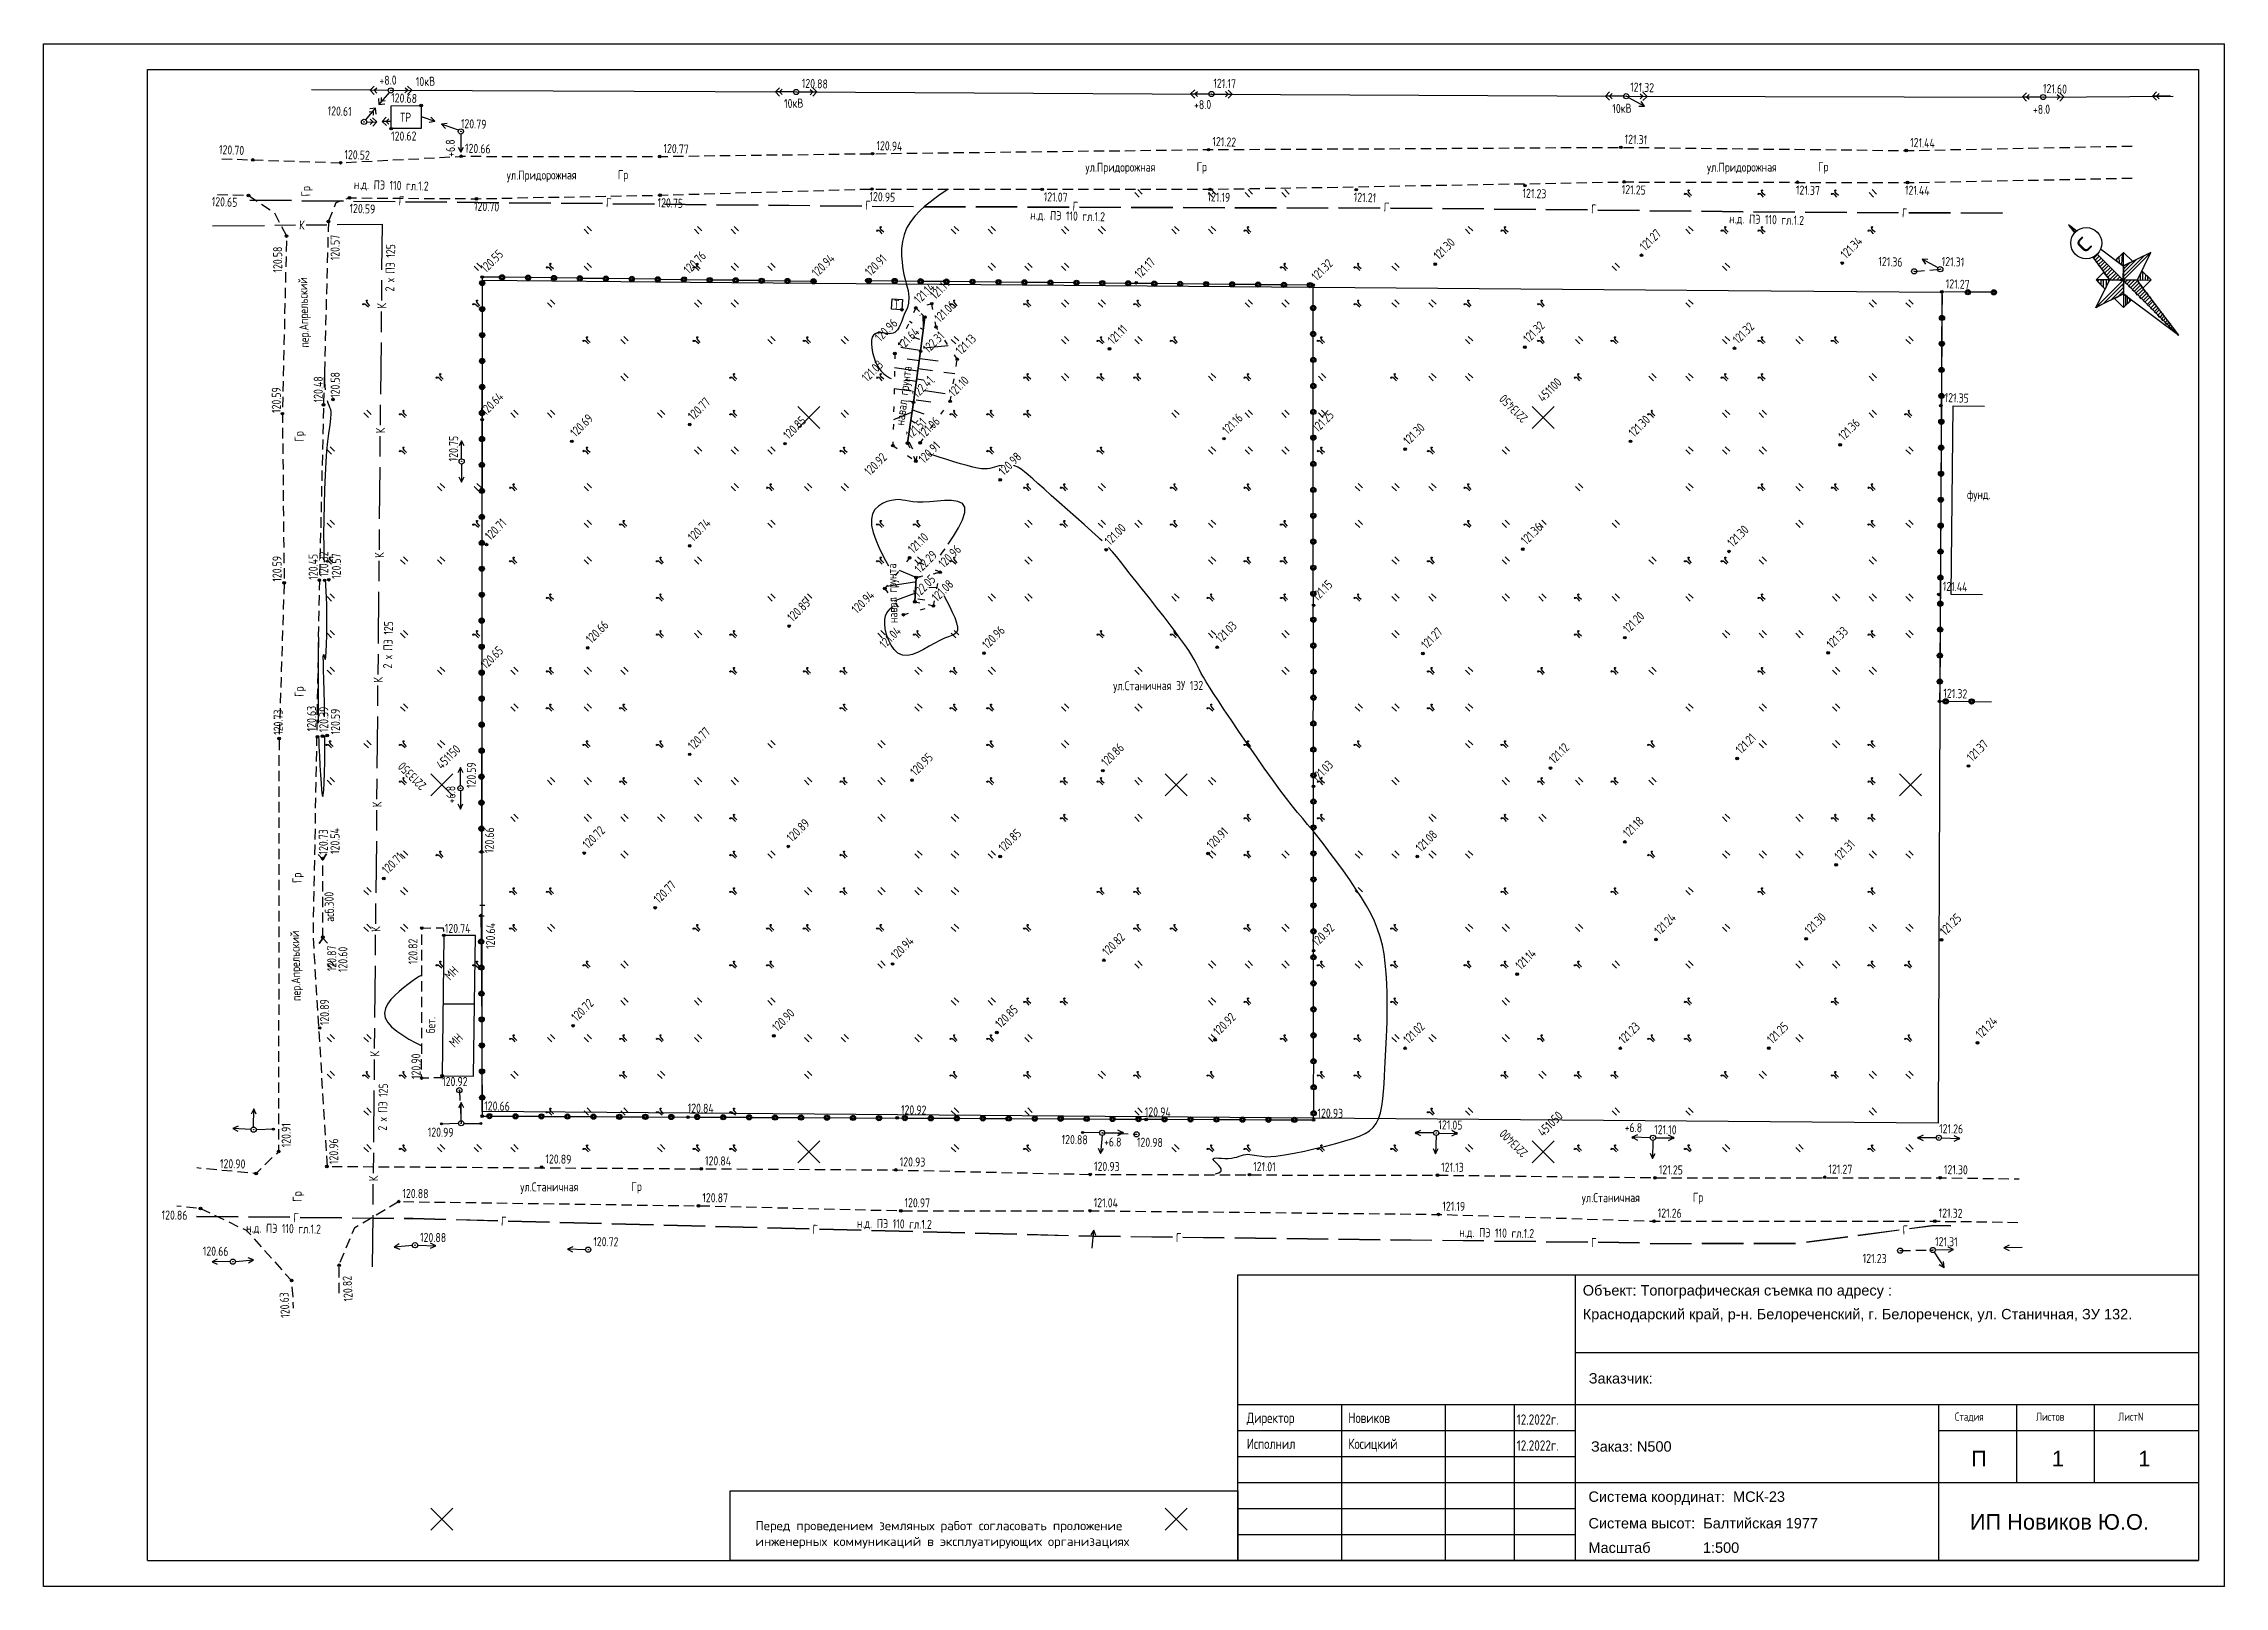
# Model space of a CAD drawing. Header units: millimetres. Extents: x 2213531 to 2213741, y 451026 to 451175.
import ezdxf

# ---------------------------------------------------------------- set-up
doc = ezdxf.new("R2010")
doc.units = ezdxf.units.MM
doc.linetypes.add('CONTI', pattern=[0])
doc.linetypes.add('STROT', pattern=[1.7, 0.5, -1.2])
for name, color, linetype in [('Газопровод', 140, 'Continuous'), ('Горизонтали', 32, 'CONTI'), ('Границы участка', 1, 'Continuous'), ('Заполнение', 250, 'CONTI'), ('Канализация', 34, 'Continuous'), ('Координатная сетка', 92, 'Continuous'), ('Лист', 7, 'Continuous'), ('Откос', 32, 'CONTI'), ('Отметки', 7, 'Continuous'), ('Север', 7, 'Continuous'), ('Ситуация', 7, 'Continuous'), ('Текст', 7, 'Continuous')]:
    doc.layers.add(name, color=color, linetype=linetype)
doc.styles.add('RUSS', font='ROMAND.SHX')
doc.styles.add('SHRFT', font='ROMAND.SHX')
doc.styles.get("Standard").update_dxf_attribs({"font": 'arial.ttf'})

msp = doc.modelspace()

# ---------------------------------------------------------------- texts
at = {"layer": 'Газопровод', "style": 'SHRFT', "width": 0.75}
for s, rotation, p in [('н.д. ПЭ 110 гл.1.2', 358.6363, (2213561.18, 451160.93)), ('Г', 357.4482, (2213565.49, 451159.36)), ('Г', 357.4482, (2213585.46, 451159.17)), ('Г', 357.4482, (2213610.42, 451158.93)), ('н.д. ПЭ 110 гл.1.2', 358.6363, (2213626.31, 451157.98)), ('Г', 357.4482, (2213630.39, 451158.83)), ('Г', 357.4482, (2213660.35, 451158.75)), ('Г', 357.4482, (2213680.32, 451158.57)), ('н.д. ПЭ 110 гл.1.2', 358.6363, (2213693.62, 451157.63)), ('Г', 358.1427, (2213710.26, 451158.18)), ('н.д. ПЭ 110 гл.1.2', 359, (2213550.81, 451060.48)), ('Г', 357.8118, (2213555.35, 451061.47)), ('Г', 357.8118, (2213575.35, 451061.13)), ('Г', 357.8118, (2213605.34, 451060.35)), ('н.д. ПЭ 110 гл.1.2', 359, (2213609.63, 451060.94)), ('Г', 1.7404, (2213710.34, 451060.27)), ('Г', 357.8118, (2213640.33, 451059.56)), ('н.д. ПЭ 110 гл.1.2', 359, (2213667.63, 451060.06)), ('Г', 359, (2213680.33, 451059.07))]:
    msp.add_text(s, height=0.875, rotation=rotation, dxfattribs=at).set_placement(p)
at = {"layer": 'Границы участка', "style": 'SHRFT', "width": 0.75}
msp.add_text('ул.Станичная ЗУ 132', height=0.875, rotation=0.265, dxfattribs=at).set_placement((2213634.32, 451112.66))
at = {"layer": 'Канализация', "style": 'SHRFT', "width": 0.75}
for s, rotation, p in [('К', 357.1867, (2213555.9, 451157.03)), ('2 х ПЭ 125', 88.6749, (2213565.08, 451151.05)), ('К', 91.4563, (2213564.32, 451149.42)), ('К', 91.4563, (2213564.2, 451137.42)), ('К', 91.4563, (2213564.1, 451125.42)), ('2 х ПЭ 125', 88.6749, (2213564.87, 451114.76)), ('К', 91.4563, (2213563.98, 451113.42)), ('К', 91.4563, (2213563.87, 451101.42)), ('К', 91.4563, (2213563.75, 451089.42)), ('К', 91.4563, (2213563.65, 451077.42)), ('2 х ПЭ 125', 88.6749, (2213564.37, 451070.27)), ('К', 91.4563, (2213563.53, 451065.42))]:
    msp.add_text(s, height=0.875, rotation=rotation, dxfattribs=at).set_placement(p)
at = {"layer": 'Лист', "color": 7, "lineweight": 15}
for s, height, p in [('Объект: Топографическая съемка по адресу :', 1, (2213679.53, 451054.41)), ('Краснодарский край, р-н. Белореченский, г. Белореченск, ул. Станичная, ЗУ 132.', 1, (2213679.53, 451052.12)), ('Заказчик:', 1, (2213680.11, 451045.94)), ('Заказ: N500', 1, (2213680.32, 451039.38)), ('П', 1.5, (2213716.93, 451037.96)), ('1', 1.5, (2213724.7, 451037.96)), ('1', 1.5, (2213733.02, 451037.96)), ('Система координат:  МСК-23', 1, (2213680.08, 451034.55)), ('Система высот:  Балтийская 1977', 1, (2213680.08, 451031.99)), ('ИП Новиков Ю.О.', 1.5, (2213716.81, 451031.87)), ('Масштаб             1:500', 1, (2213680.08, 451029.64))]:
    msp.add_text(s, height=height, dxfattribs=at).set_placement(p)
at = {"layer": 'Лист', "color": 7, "style": 'SHRFT', "width": 0.75}
for s, height, p in [('Директор', 1, (2213647.18, 451042.14)), ('Новиков', 1, (2213656.95, 451042.14)), ('Новиков', 1, (2213656.95, 451042.14)), ('12.2022г.', 1, (2213673.17, 451041.97)), ('Стадия', 0.8, (2213715.37, 451042.35)), ('Листов', 0.8, (2213723.18, 451042.35)), ('ЛистN', 0.8, (2213731.1, 451042.35)), ('Исполнил', 1, (2213647.18, 451039.64)), ('Косицкий', 1, (2213656.95, 451039.64)), ('12.2022г.', 1, (2213673.17, 451039.47))]:
    msp.add_text(s, height=height, dxfattribs=at).set_placement(p)
at = {"layer": 'Лист', "color": 7, "style": 'RUSS'}
for s, p in [('Перед проведением земляных работ согласовать проложение ', (2213599.86, 451031.82)), ('инженерных коммуникаций в эксплуатирующих организациях', (2213599.86, 451030.3))]:
    msp.add_text(s, height=0.875, dxfattribs=at).set_placement(p)
at = {"layer": 'Отметки', "style": 'SHRFT', "width": 0.75}
for s, rotation, p in [('120.88', 357.9691, (2213604.31, 451170.67)), ('121.17', 357.9691, (2213643.94, 451170.68)), ('121.32', 357.9691, (2213684.08, 451170.31)), ('121.60', 357.9691, (2213723.83, 451170.17)), ('120.61', 357.9691, (2213558.65, 451168.02)), ('120.68', 357.9691, (2213564.77, 451169.27)), ('120.62', 0.4203, (2213564.78, 451165.57)), ('120.79', 357.9691, (2213571.48, 451166.79)), ('121.31', 357.9691, (2213683.54, 451165.29)), ('120.70', 357.9691, (2213548.19, 451164.28)), ('120.52', 357.9691, (2213560.27, 451163.81)), ('120.66', 357.9691, (2213571.88, 451164.42)), ('120.77', 357.9691, (2213590.99, 451164.4)), ('120.94', 357.9691, (2213611.5, 451164.67)), ('121.22', 357.9691, (2213643.85, 451165.07)), ('121.44', 357.9691, (2213711.04, 451164.97)), ('120.65', 357.9691, (2213547.49, 451159.28)), ('120.75', 357.9691, (2213590.42, 451159.18)), ('120.95', 357.9691, (2213610.83, 451159.77)), ('121.07', 357.9691, (2213627.61, 451159.75)), ('121.19', 357.9691, (2213643.37, 451159.74)), ('121.21', 357.9691, (2213657.46, 451159.71)), ('121.23', 357.9691, (2213673.71, 451160.09)), ('121.25', 357.9691, (2213683.27, 451160.45)), ('121.37', 357.9691, (2213700.04, 451160.4)), ('121.44', 357.9691, (2213710.54, 451160.39)), ('120.59', 357.9691, (2213560.76, 451158.63)), ('120.70', 357.9691, (2213572.75, 451158.83)), ('120.57', 90, (2213559.82, 451154.06)), ('121.30', 45, (2213665.68, 451154.04)), ('121.27', 45, (2213685.54, 451154.9)), ('121.34', 45, (2213704.88, 451154.15)), ('120.58', 90, (2213554.29, 451152.88)), ('120.55', 45, (2213573.91, 451152.8)), ('120.76', 45, (2213593.46, 451152.67)), ('120.94', 45, (2213605.81, 451152.38)), ('120.91', 45, (2213610.93, 451152.47)), ('121.17', 45, (2213636.9, 451152.25)), ('121.32', 45, (2213653.92, 451152.02)), ('121.36', 357.9691, (2213707.98, 451153.52)), ('121.31', 357.9691, (2213714.08, 451153.52)), ('121.14', 45, (2213615.65, 451149.82)), ('121.11', 45, (2213617.2, 451150.23)), ('121.27', 357.9691, (2213714.47, 451151.37)), ('121.06', 45, (2213617.61, 451148)), ('120.96', 45, (2213611.88, 451146.16)), ('121.64', 45, (2213614.06, 451145.4)), ('122.31', 45, (2213616.51, 451145.06)), ('121.11', 45, (2213634.31, 451145.88)), ('121.32', 45, (2213674.32, 451146.04)), ('121.32', 45, (2213694.5, 451145.94)), ('121.13', 45, (2213619.66, 451144.88)), ('120.58', 90, (2213559.83, 451140.81)), ('121.03', 45, (2213610.62, 451142.28)), ('120.59', 90, (2213554.16, 451139.36)), ('120.48', 90, (2213558.2, 451140.38)), ('120.64', 45, (2213573.91, 451139.07)), ('122.41', 45, (2213615.44, 451140.74)), ('121.10', 45, (2213618.97, 451140.85)), ('121.35', 357.9691, (2213714.36, 451140.42)), ('120.69', 45, (2213582.55, 451136.98)), ('120.77', 45, (2213593.88, 451138.6)), ('120.85', 45, (2213603.06, 451136.76)), ('121.51', 45, (2213614.86, 451136.81)), ('121.06', 45, (2213616.07, 451136.83)), ('121.16', 45, (2213645.33, 451137.24)), ('121.25', 45, (2213654.01, 451137.44)), ('121.30', 45, (2213684.47, 451136.98)), ('121.36', 45, (2213704.66, 451136.65)), ('120.75', 89.0311, (2213571.2, 451134.7)), ('121.30', 45, (2213662.77, 451136.22)), ('120.92', 45, (2213610.87, 451133.26)), ('120.91', 45, (2213616.09, 451134.45)), ('120.98', 45, (2213623.79, 451133.28)), ('120.71', 45, (2213574.34, 451127.04)), ('120.74', 45, (2213593.88, 451126.93)), ('121.00', 45, (2213634, 451126.56)), ('121.36', 45, (2213674.1, 451126.61)), ('121.30', 45, (2213693.97, 451126.39)), ('121.10', 45, (2213615.07, 451125.77)), ('120.96', 45, (2213618, 451124.38)), ('120.59', 90, (2213554.23, 451123.12)), ('120.45', 90, (2213557.71, 451123.31)), ('120.32', 90, (2213558.73, 451123.6)), ('120.57', 90, (2213559.94, 451123.39)), ('122.29', 45, (2213615.7, 451123.87)), ('120.94', 45, (2213609.64, 451119.98)), ('122.05', 45, (2213615.56, 451121.53)), ('121.08', 45, (2213617.36, 451121.13)), ('121.15', 45, (2213653.97, 451121.2)), ('121.44', 357.9691, (2213714.18, 451122.25)), ('120.85', 45, (2213603.45, 451119.2)), ('121.20', 45, (2213683.93, 451118.09)), ('120.66', 45, (2213584.06, 451117.11)), ('121.04', 45, (2213612.32, 451116.63)), ('120.96', 45, (2213622.22, 451116.59)), ('121.03', 45, (2213644.68, 451117.16)), ('121.27', 45, (2213664.49, 451116.57)), ('121.33', 45, (2213703.53, 451116.62)), ('120.65', 45, (2213573.91, 451114.64)), ('121.32', 357.9691, (2213714.24, 451111.96)), ('120.73', 90, (2213554.34, 451108.38)), ('120.63', 90, (2213557.55, 451108.72)), ('120.39', 90, (2213558.73, 451108.63)), ('120.59', 90, (2213559.85, 451108.42)), ('120.77', 45, (2213593.88, 451106.85)), ('120.86', 45, (2213633.68, 451105.28)), ('121.12', 45, (2213676.78, 451105.53)), ('121.21', 45, (2213694.76, 451106.47)), ('121.37', 45, (2213717.03, 451105.74)), ('120.59', 89.0311, (2213572.92, 451103.25)), ('120.95', 45, (2213615.29, 451104.36)), ('121.03', 45, (2213653.95, 451103.77)), ('120.73', 90, (2213558.69, 451096.86)), ('120.54', 90, (2213559.81, 451096.91)), ('120.66', 89.0311, (2213574.66, 451097)), ('120.72', 45, (2213583.74, 451097.35)), ('120.89', 45, (2213603.39, 451098)), ('120.85', 45, (2213623.79, 451097.03)), ('120.91', 45, (2213643.82, 451097.3)), ('121.08', 45, (2213663.95, 451097.03)), ('121.18', 45, (2213683.93, 451098.43)), ('120.71', 45, (2213564.42, 451094.9)), ('121.31', 45, (2213704.28, 451096.22)), ('120.77', 45, (2213590.57, 451092.09)), ('121.24', 45, (2213686.93, 451089.04)), ('121.30', 45, (2213701.4, 451089.09)), ('121.25', 45, (2213714.44, 451089)), ('120.82', 90, (2213567.32, 451086.3)), ('120.74', 359.7323, (2213569.95, 451089.32)), ('120.64', 89.0311, (2213574.77, 451087.77)), ('120.94', 45, (2213613.43, 451086.67)), ('120.82', 45, (2213633.78, 451087.04)), ('120.92', 45, (2213653.97, 451087.96)), ('120.87', 90, (2213559.5, 451085.62)), ('120.60', 90, (2213560.57, 451085.54)), ('121.14', 45, (2213673.56, 451085.69)), ('120.89', 90, (2213558.81, 451080.43)), ('120.72', 45, (2213582.65, 451080.73)), ('120.85', 45, (2213623.47, 451080.08)), ('120.90', 45, (2213601.99, 451079.75)), ('120.92', 45, (2213644.47, 451079.37)), ('121.02', 45, (2213662.77, 451078.57)), ('121.23', 45, (2213683.5, 451078.57)), ('121.25', 45, (2213697.79, 451078.57)), ('121.24', 45, (2213717.89, 451079.08)), ('120.90', 90, (2213567.61, 451075.25)), ('120.92', 359.7323, (2213569.69, 451074.58)), ('120.66', 359.0866, (2213573.74, 451072.23)), ('120.84', 359.0866, (2213593.33, 451072.02)), ('120.92', 359.0866, (2213613.87, 451071.86)), ('120.94', 359.0866, (2213637.35, 451071.67)), ('120.93', 359.0866, (2213653.98, 451071.54)), ('120.91', 90, (2213555.11, 451068.68)), ('120.99', 359.0866, (2213568.3, 451069.71)), ('120.88', 359.0866, (2213629.34, 451069)), ('120.98', 359.0866, (2213636.59, 451068.74)), ('121.05', 359.0866, (2213665.62, 451070.41)), ('121.10', 359.0866, (2213686.4, 451069.95)), ('121.26', 359.0866, (2213713.84, 451070.04)), ('120.90', 359.0866, (2213548.29, 451066.67)), ('120.96', 90, (2213559.69, 451067.06)), ('120.89', 359.0866, (2213579.63, 451067.12)), ('120.84', 359.0866, (2213595, 451066.95)), ('120.93', 359.0866, (2213613.75, 451066.85)), ('120.93', 359.0866, (2213632.46, 451066.42)), ('121.01', 359.0866, (2213647.79, 451066.4)), ('121.13', 359.0866, (2213665.89, 451066.34)), ('121.25', 359.0866, (2213686.85, 451066.09)), ('121.27', 359.0866, (2213703.18, 451066.15)), ('121.30', 359.0866, (2213714.3, 451066.1)), ('120.88', 359.0866, (2213565.86, 451063.81)), ('120.87', 359.0866, (2213594.74, 451063.4)), ('120.97', 359.0866, (2213614.21, 451062.92)), ('121.04', 359.0866, (2213632.43, 451062.92)), ('121.19', 359.0866, (2213666, 451062.58)), ('120.86', 359.0866, (2213542.67, 451061.73)), ('121.26', 359.0866, (2213686.74, 451061.92)), ('121.32', 359.0866, (2213713.79, 451061.92)), ('120.66', 359.0866, (2213546.64, 451058.26)), ('120.88', 359.0866, (2213567.56, 451059.58)), ('120.72', 359.0866, (2213584.24, 451059.17)), ('121.31', 359.0866, (2213713.45, 451059.17)), ('121.23', 359.0866, (2213706.48, 451057.56)), ('120.82', 93.087, (2213561.1, 451053.86)), ('120.63', 93.087, (2213555.03, 451052.29))]:
    msp.add_text(s, height=0.875, rotation=rotation, dxfattribs=at).set_placement(p)
at = {"layer": 'Текст', "color": 7, "style": 'SHRFT', "width": 0.75}
for s, rotation, p in [('+8.0', 1.4563, (2213563.67, 451170.93)), ('10кВ', 1.4563, (2213567.17, 451170.82)), ('ТР', 0.2757, (2213565.66, 451167.38)), ('10кВ', 1.4563, (2213602.63, 451168.71)), ('+8.0', 1.4563, (2213642.11, 451168.58)), ('10кВ', 1.4563, (2213682.39, 451168.22)), ('+8.0', 1.4563, (2213722.89, 451168.13)), ('+6.8', 91.4563, (2213570.95, 451164.03)), ('ул.Придорожная', 0.265, (2213575.91, 451161.81)), ('Гр', 0.265, (2213586.62, 451161.86)), ('ул.Придорожная', 0.265, (2213631.64, 451162.57)), ('Гр', 0.265, (2213642.35, 451162.62)), ('ул.Придорожная', 0.265, (2213691.49, 451162.57)), ('Гр', 0.265, (2213702.2, 451162.62)), ('Гр', 91.4563, (2213557.01, 451160.22)), ('пер.Апрельский', 91.4563, (2213556.87, 451145.66)), ('Т', 356.0853, (2213613.17, 451149.39)), ('навал грунта', 82.5911, (2213614.18, 451138.12)), ('2213450', 135, (2213674.31, 451138.94)), ('451100', 45, (2213675.72, 451140.35)), ('Гр', 91.4563, (2213556.37, 451136.62)), ('фунд.', 0.265, (2213716.54, 451131.07)), ('навал грунта', 91.4563, (2213613.56, 451119.15)), ('Гр', 91.4563, (2213556.37, 451112.06)), ('451150', 45, (2213569.66, 451105)), ('2213350', 135, (2213568.24, 451103.58)), ('+6.8', 91.4563, (2213571, 451101.8)), ('Гр', 91.4563, (2213556.16, 451094.13)), ('асб.300', 91.4563, (2213559.3, 451090.39)), ('пер.Апрельский', 91.4563, (2213556.09, 451082.77)), ('МН', 45, (2213570.45, 451084.69)), ('бет.', 89.2513, (2213569.02, 451079.66)), ('МН', 45, (2213570.88, 451078.22)), ('451050', 45, (2213675.72, 451069.64)), ('+6.8', 358.8923, (2213633.42, 451068.77)), ('2213400', 135, (2213674.31, 451068.23)), ('+6.8', 358.8923, (2213683.56, 451070.15)), ('ул.Станичная', 0.265, (2213577.22, 451064.42)), ('Гр', 0.265, (2213587.93, 451064.47)), ('Гр', 91.4563, (2213556.19, 451063.46)), ('ул.Станичная', 0.265, (2213679.43, 451063.38)), ('Гр', 0.265, (2213690.14, 451063.43))]:
    msp.add_text(s, height=0.875, rotation=rotation, dxfattribs=at).set_placement(p)

# ---------------------------------------------------------------- blocks, each defined once
blk = doc.blocks.new('2AF00A4')
at = {"color": 0}
for points in [[(3.76, 14.06), (3.76, 14.27), (3.65, 14.27), (3.76, 14.27), (3.76, 14.53), (3.69, 14.53), (3.76, 14.53), (3.76, 14.78), (3.72, 14.77), (3.77, 14.78), (3.77, 15.03), (3.63, 14.06)], [(3.91, 14.04), (3.76, 15.02), (3.76, 14.06)], [(3.2, 11.03), (3.73, 11.03), (3.73, 10.79), (3.18, 10.79), (3.12, 10.54), (3.73, 10.54), (3.73, 10.28), (3.06, 10.28), (3.06, 10.02), (3.73, 10.02), (3.73, 9.76), (3, 9.76), (3, 9.52), (3.73, 9.52), (3.73, 9.24), (2.94, 9.28), (2.88, 9.02), (3.73, 9.02), (3.73, 8.74), (2.88, 8.78), (2.82, 8.5), (3.73, 8.5), (3.73, 8.28), (3, 8.28), (3.31, 8), (3.73, 8), (3.73, 7.76), (3.49, 7.76), (3.73, 7.53), (4.68, 8.44), (4.31, 11.19)], [(3.23, 11.16), (2.82, 8.48), (3.73, 7.53), (3.73, 11.07)], [(0.01, 7.53), (2.84, 8.48), (4.72, 6.58), (7.49, 7.53), (4.72, 8.48), (2.84, 6.58), (0.01, 7.53), (7.49, 7.53), (6.8, 7.76), (3.99, 7.76), (4.26, 8.03), (6.03, 8.03), (5.32, 8.26), (4.5, 8.26), (5.64, 9.38), (5.64, 8.15), (4.71, 8.48), (4.54, 9.41), (5.64, 9.41), (5.42, 9.38), (4.65, 8.7), (4.65, 8.96), (5.04, 9.38), (4.71, 9.41), (4.6, 9.26), (4.71, 8.48), (3.75, 7.53), (5.64, 5.65), (5.64, 6.9), (5.25, 6.76), (4.87, 6.38), (5.09, 6.23), (5.64, 6.76), (5.64, 6.41), (5.25, 6.05), (5.42, 5.86), (5.64, 6.08), (5.64, 5.65), (4.54, 5.65), (4.71, 6.56), (3.75, 7.53), (1.9, 5.66), (2.93, 5.63), (2.93, 5.88), (2.72, 5.66), (2.44, 5.66), (2.88, 6.1), (2.88, 6.36), (2.17, 5.66), (1.9, 5.66), (1.9, 6.88), (2.83, 6.58), (2.93, 5.63), (2.83, 6.58), (2.99, 6.76), (2.28, 6.76), (1.57, 7), (3.26, 7), (3.48, 7.28), (0.76, 7.28), (0, 7.51), (2.83, 8.46), (1.9, 9.4), (1.9, 8.16), (2.66, 8.41), (2.77, 8.53), (2.61, 8.71), (2.12, 8.23), (1.9, 8.16), (1.9, 8.38), (2.39, 8.86), (2.22, 9.05), (1.9, 8.73), (1.9, 9.1), (2.06, 9.23), (1.9, 9.4), (2.93, 9.4), (2.83, 8.5)], [(3.73, 7.54), (3.73, 0.03), (3.82, 0.53), (3.73, 0.53), (3.73, 0.78), (3.89, 0.78), (3.89, 1.03), (3.7, 1.03), (3.7, 1.28), (3.98, 1.3), (3.98, 1.55), (3.7, 1.55), (3.7, 1.8), (3.98, 1.8), (4.07, 2.05), (3.7, 2.05), (3.7, 2.3), (4.07, 2.3), (4.16, 2.55), (3.7, 2.5), (3.7, 2.8), (4.16, 2.8), (4.16, 3.05), (3.7, 3.05), (3.7, 3.27), (4.25, 3.27), (4.25, 3.52), (3.7, 3.52), (3.7, 3.77), (4.25, 3.77), (4.34, 4.05), (3.7, 4.05), (3.7, 4.24), (4.34, 4.24), (4.43, 4.55), (3.7, 4.55), (3.7, 4.79), (4.43, 4.79), (4.5, 5.04), (3.7, 5.04), (3.7, 5.29), (4.5, 5.29), (4.52, 5.54), (3.7, 5.54), (3.7, 5.79), (4.61, 5.76), (4.61, 6.01), (3.7, 6.01), (3.7, 6.26), (4.61, 6.26), (4.7, 6.51), (3.7, 6.51), (3.7, 6.76), (4.52, 6.76), (4.25, 7.01), (3.7, 7.01), (3.7, 7.26), (4.07, 7.26)], [(2.96, 5.64), (3.77, 0), (4.54, 5.68)]]:
    blk.add_lwpolyline(points, dxfattribs=at)
blk.add_circle((3.74, 12.57), 1.5, dxfattribs=at)
at = {"color": 0, "linetype": 'Continuous', "style": 'SHRFT'}
blk.add_text('c', height=2, dxfattribs=at).set_placement((2.85, 11.91))
blk = doc.blocks.new('BL_333')
at = {"color": 0}
for p, q in [((-3, 0), (3, 0)), ((0, -3), (0, 3))]:
    blk.add_line(p, q, dxfattribs=at)
blk = doc.blocks.new('BL_2011')
at = {"color": 0}
for p, q in [((0, 0), (0, 1.2)), ((0.8, 0), (0.8, 1.2))]:
    blk.add_line(p, q, dxfattribs=at)
blk = doc.blocks.new('BL_2013')
at = {"color": 0}
for p, q in [((-0.05, 0.9), (-0.25, 1.2)), ((0, 0.5), (-0.05, 0.9)), ((0, 0), (0, 0.5)), ((0.4, 0.5), (0.45, 0.9)), ((0.4, 0), (0.4, 0.5)), ((0.45, 0.9), (0.65, 1.2))]:
    blk.add_line(p, q, dxfattribs=at)
for centre in [(-0.3, 1.1), (0.7, 1.1)]:
    blk.add_circle(centre, 0.1, dxfattribs=at)
blk = doc.blocks.new('BL_26')
at = {"color": 0}
for radius in [0.5, 0.05]:
    blk.add_circle((0, 0), radius, dxfattribs=at)
blk = doc.blocks.new('BL_4024')
at = {"color": 0}
for p, q in [((0, 0), (-1, 0.8)), ((-1, 0.8), (0, 0)), ((0, 0), (-1, -0.8))]:
    blk.add_line(p, q, dxfattribs=at)

# ---------------------------------------------------------------- linework, layer by layer
at = {"layer": 'Газопровод'}
for p, q in [((2213555.19, 451159.8), (2213551.18, 451159.83)), ((2213555.19, 451159.77), (2213551.18, 451159.8)), ((2213560.18, 451159.75), (2213556.18, 451159.78)), ((2213560.18, 451159.72), (2213556.18, 451159.75)), ((2213565.17, 451159.7), (2213561.17, 451159.73)), ((2213565.17, 451159.67), (2213561.17, 451159.71)), ((2213570.16, 451159.65), (2213566.16, 451159.69)), ((2213570.16, 451159.62), (2213566.16, 451159.66)), ((2213575.16, 451159.6), (2213571.15, 451159.64)), ((2213575.16, 451159.57), (2213571.15, 451159.61)), ((2213580.15, 451159.56), (2213576.15, 451159.59)), ((2213580.15, 451159.53), (2213576.15, 451159.56)), ((2213585.14, 451159.51), (2213581.14, 451159.54)), ((2213585.14, 451159.48), (2213581.14, 451159.51)), ((2213590.13, 451159.46), (2213586.13, 451159.49)), ((2213590.13, 451159.43), (2213586.13, 451159.47)), ((2213595.12, 451159.41), (2213591.12, 451159.45)), ((2213595.12, 451159.38), (2213591.12, 451159.42)), ((2213600.12, 451159.36), (2213596.11, 451159.4)), ((2213600.12, 451159.33), (2213596.11, 451159.37)), ((2213605.11, 451159.31), (2213601.11, 451159.35)), ((2213605.11, 451159.29), (2213601.11, 451159.32)), ((2213610.1, 451159.27), (2213606.1, 451159.3)), ((2213610.1, 451159.24), (2213606.1, 451159.27)), ((2213615.09, 451159.22), (2213611.09, 451159.25)), ((2213615.09, 451159.19), (2213611.09, 451159.23)), ((2213620.09, 451159.2), (2213616.08, 451159.21)), ((2213620.09, 451159.17), (2213616.08, 451159.18)), ((2213625.08, 451159.19), (2213621.08, 451159.2)), ((2213625.08, 451159.16), (2213621.08, 451159.17)), ((2213630.07, 451159.17), (2213626.07, 451159.18)), ((2213630.07, 451159.14), (2213626.07, 451159.15)), ((2213635.06, 451159.15), (2213631.06, 451159.16)), ((2213635.06, 451159.13), (2213631.06, 451159.14)), ((2213640.06, 451159.14), (2213636.05, 451159.15)), ((2213640.06, 451159.11), (2213636.05, 451159.12)), ((2213645.05, 451159.12), (2213641.05, 451159.13)), ((2213645.05, 451159.09), (2213641.05, 451159.1)), ((2213650.04, 451159.1), (2213646.04, 451159.11)), ((2213650.04, 451159.08), (2213646.04, 451159.09)), ((2213655.03, 451159.09), (2213651.03, 451159.1)), ((2213655.03, 451159.06), (2213651.03, 451159.07)), ((2213660.03, 451159.09), (2213656.02, 451159.1)), ((2213660.03, 451159.06), (2213656.02, 451159.08)), ((2213665.02, 451159.04), (2213661.02, 451159.08)), ((2213665.02, 451159.02), (2213661.02, 451159.05)), ((2213670.01, 451159), (2213666.01, 451159.03)), ((2213670.01, 451158.97), (2213666.01, 451159)), ((2213675, 451158.95), (2213671, 451158.98)), ((2213675, 451158.92), (2213671, 451158.96)), ((2213679.99, 451158.9), (2213675.99, 451158.94)), ((2213679.99, 451158.87), (2213675.99, 451158.91)), ((2213684.99, 451158.85), (2213680.98, 451158.89)), ((2213684.99, 451158.82), (2213680.98, 451158.86)), ((2213689.98, 451158.79), (2213685.98, 451158.83)), ((2213689.98, 451158.76), (2213685.98, 451158.8)), ((2213694.97, 451158.73), (2213690.97, 451158.78)), ((2213694.97, 451158.7), (2213690.97, 451158.75)), ((2213699.96, 451158.7), (2213695.96, 451158.72)), ((2213699.96, 451158.67), (2213695.96, 451158.69)), ((2213704.96, 451158.67), (2213700.95, 451158.69)), ((2213704.96, 451158.64), (2213700.95, 451158.66)), ((2213709.95, 451158.64), (2213705.95, 451158.66)), ((2213709.95, 451158.62), (2213705.95, 451158.64)), ((2213714.94, 451158.62), (2213710.94, 451158.64)), ((2213714.94, 451158.59), (2213710.94, 451158.61)), ((2213719.95, 451158.59), (2213715.94, 451158.61)), ((2213719.95, 451158.56), (2213715.94, 451158.58)), ((2213550.04, 451061.99), (2213546.04, 451062.03)), ((2213550.04, 451061.96), (2213546.04, 451062)), ((2213555.04, 451061.94), (2213551.04, 451061.98)), ((2213555.04, 451061.91), (2213551.04, 451061.96)), ((2213560.03, 451061.88), (2213556.03, 451061.93)), ((2213560.03, 451061.86), (2213556.03, 451061.9)), ((2213565.04, 451061.83), (2213561.04, 451061.87)), ((2213565.04, 451061.8), (2213561.04, 451061.84)), ((2213566.91, 451061.81), (2213566.04, 451061.82)), ((2213566.91, 451061.79), (2213566.04, 451061.79)), ((2213570.04, 451061.74), (2213566.91, 451061.81)), ((2213570.04, 451061.71), (2213566.91, 451061.79)), ((2213575.04, 451061.6), (2213571.04, 451061.71)), ((2213575.04, 451061.57), (2213571.04, 451061.68)), ((2213580.04, 451061.47), (2213576.04, 451061.57)), ((2213580.04, 451061.44), (2213576.04, 451061.55)), ((2213585.03, 451061.34), (2213581.03, 451061.45)), ((2213585.03, 451061.31), (2213581.03, 451061.42)), ((2213590.04, 451061.21), (2213586.04, 451061.32)), ((2213590.04, 451061.18), (2213586.04, 451061.29)), ((2213595.03, 451061.09), (2213591.03, 451061.19)), ((2213595.03, 451061.06), (2213591.03, 451061.16)), ((2213713.33, 451061.15), (2213710.98, 451060.84)), ((2213713.33, 451061.12), (2213710.99, 451060.82)), ((2213714.96, 451061.11), (2213713.33, 451061.15)), ((2213714.96, 451061.08), (2213713.33, 451061.12)), ((2213600.03, 451060.95), (2213596.03, 451061.06)), ((2213600.03, 451060.92), (2213596.03, 451061.03)), ((2213605.03, 451060.82), (2213601.03, 451060.92)), ((2213605.03, 451060.79), (2213601.03, 451060.89)), ((2213610.03, 451060.7), (2213606.03, 451060.8)), ((2213610.03, 451060.67), (2213606.03, 451060.77)), ((2213615.03, 451060.56), (2213611.03, 451060.67)), ((2213615.03, 451060.53), (2213611.03, 451060.64)), ((2213620.02, 451060.43), (2213616.03, 451060.53)), ((2213620.02, 451060.4), (2213616.03, 451060.51)), ((2213625.02, 451060.3), (2213621.02, 451060.41)), ((2213625.02, 451060.27), (2213621.02, 451060.38)), ((2213630.02, 451060.17), (2213626.03, 451060.28)), ((2213630.02, 451060.15), (2213626.03, 451060.25)), ((2213632.46, 451060.11), (2213631.02, 451060.15)), ((2213632.46, 451060.08), (2213631.02, 451060.12)), ((2213635.02, 451060.08), (2213632.46, 451060.11)), ((2213635.02, 451060.05), (2213632.46, 451060.08)), ((2213640.01, 451060.03), (2213636.02, 451060.07)), ((2213640.01, 451060), (2213636.02, 451060.05)), ((2213645.01, 451059.96), (2213641.02, 451060.01)), ((2213645.01, 451059.93), (2213641.02, 451059.98)), ((2213650.01, 451059.9), (2213646.02, 451059.95)), ((2213650.01, 451059.87), (2213646.02, 451059.92)), ((2213655.02, 451059.84), (2213651.02, 451059.89)), ((2213655.02, 451059.81), (2213651.02, 451059.86)), ((2213660.02, 451059.78), (2213656.02, 451059.83)), ((2213660.02, 451059.75), (2213656.02, 451059.8)), ((2213665.01, 451059.72), (2213661.02, 451059.77)), ((2213665.01, 451059.69), (2213661.02, 451059.74)), ((2213670.02, 451059.66), (2213666.02, 451059.71)), ((2213670.02, 451059.64), (2213666.02, 451059.69)), ((2213675.02, 451059.6), (2213671.02, 451059.65)), ((2213675.02, 451059.57), (2213671.02, 451059.62)), ((2213680.02, 451059.54), (2213676.02, 451059.59)), ((2213680.02, 451059.51), (2213676.02, 451059.56)), ((2213685.01, 451059.48), (2213681.01, 451059.53)), ((2213685.01, 451059.45), (2213681.01, 451059.5)), ((2213690.01, 451059.38), (2213686.01, 451059.38)), ((2213695.01, 451059.41), (2213691.01, 451059.41)), ((2213695.01, 451059.38), (2213691.02, 451059.38)), ((2213700.02, 451059.41), (2213696.01, 451059.41)), ((2213700.01, 451059.38), (2213696.02, 451059.39)), ((2213705.04, 451060.06), (2213701.07, 451059.54)), ((2213705.04, 451060.03), (2213701.08, 451059.52)), ((2213710, 451060.71), (2213706.03, 451060.19)), ((2213710, 451060.69), (2213706.04, 451060.17))]:
    msp.add_line(p, q, dxfattribs=at)
at = {"layer": 'Горизонтали', "color": 32}
for points in [[(2213618.41, 451160.89), (2213617.53, 451160.28), (2213617.13, 451160), (2213616.68, 451159.66), (2213616.19, 451159.27), (2213615.68, 451158.81), (2213615.21, 451158.31), (2213614.78, 451157.77), (2213614.42, 451157.16), (2213614.18, 451156.52), (2213614.03, 451155.86), (2213613.94, 451155.18), (2213613.94, 451154.51), (2213613.98, 451153.86), (2213614.06, 451153.25), (2213614.16, 451152.69), (2213614.27, 451152.22), (2213614.37, 451151.82), (2213614.48, 451151.46), (2213614.58, 451151.15)], [(2213614.58, 451151.15), (2213614.63, 451150.51), (2213614.61, 451149.93), (2213614.5, 451149.5), (2213614.4, 451149.3), (2213614.29, 451149.08), (2213614.18, 451148.84), (2213614.08, 451148.58), (2213613.98, 451148.31), (2213613.88, 451148.05), (2213613.77, 451147.79), (2213613.66, 451147.56), (2213613.54, 451147.37), (2213613.41, 451147.23), (2213613.29, 451147.11), (2213613.14, 451147.05), (2213612.98, 451147.01), (2213612.81, 451146.99), (2213612.64, 451147), (2213612.43, 451147.02), (2213612.21, 451147.06), (2213612, 451147.08), (2213611.78, 451147.09), (2213611.57, 451147.06), (2213611.38, 451146.99), (2213611.23, 451146.86), (2213611.11, 451146.67), (2213611.05, 451146.38), (2213611.04, 451146.02), (2213611.07, 451145.62), (2213611.14, 451145.19), (2213611.25, 451144.76), (2213611.38, 451144.35), (2213611.55, 451143.98), (2213611.74, 451143.66), (2213611.96, 451143.39), (2213612.17, 451143.18), (2213612.38, 451143.01), (2213612.59, 451142.88), (2213612.77, 451142.76), (2213612.92, 451142.69)], [(2213558.47, 451141.58), (2213558.44, 451141.97), (2213558.41, 451142.36), (2213558.41, 451142.74), (2213558.39, 451143.07), (2213558.39, 451143.36)], [(2213558.47, 451141.58), (2213558.44, 451141.97), (2213558.41, 451142.36), (2213558.41, 451142.74), (2213558.39, 451143.07), (2213558.39, 451143.36)], [(2213558.36, 451124.99), (2213558.33, 451125.45), (2213558.32, 451126.49), (2213558.31, 451127.73), (2213558.33, 451129.11), (2213558.35, 451130.56), (2213558.39, 451132), (2213558.45, 451133.39), (2213558.52, 451134.65), (2213558.6, 451135.73), (2213558.7, 451136.63), (2213558.78, 451137.38), (2213558.87, 451138), (2213558.94, 451138.49), (2213558.99, 451138.9), (2213559.02, 451139.21), (2213559, 451139.47), (2213558.96, 451139.69), (2213558.89, 451139.89), (2213558.82, 451140.08), (2213558.73, 451140.29), (2213558.65, 451140.52)], [(2213558.36, 451124.99), (2213558.33, 451125.45), (2213558.32, 451126.49), (2213558.31, 451127.73), (2213558.33, 451129.11), (2213558.35, 451130.56), (2213558.39, 451132), (2213558.45, 451133.39), (2213558.52, 451134.65), (2213558.6, 451135.73), (2213558.7, 451136.63), (2213558.78, 451137.38), (2213558.87, 451138), (2213558.94, 451138.49), (2213558.99, 451138.9), (2213559.02, 451139.21), (2213559, 451139.47), (2213558.96, 451139.69), (2213558.89, 451139.89), (2213558.82, 451140.08), (2213558.73, 451140.29), (2213558.65, 451140.52)], [(2213623.57, 451134.31), (2213623.33, 451134.26), (2213623.1, 451134.2), (2213622.88, 451134.14), (2213622.66, 451134.07), (2213622.44, 451134.02), (2213622.21, 451133.99), (2213621.95, 451133.98), (2213621.64, 451134), (2213621.26, 451134.06), (2213620.8, 451134.15), (2213620.24, 451134.29), (2213619.62, 451134.47), (2213618.96, 451134.67), (2213618.28, 451134.87), (2213617.65, 451135.08), (2213617.06, 451135.28), (2213616.57, 451135.44)], [(2213633.24, 451127.04), (2213633.07, 451127.2), (2213632.9, 451127.37), (2213632.26, 451127.96), (2213631.52, 451128.62), (2213630.73, 451129.33), (2213629.92, 451130.04), (2213629.1, 451130.76), (2213628.35, 451131.43), (2213627.65, 451132.05), (2213627.06, 451132.57), (2213626.56, 451133.03), (2213626.13, 451133.42), (2213625.77, 451133.71), (2213625.44, 451133.95), (2213625.14, 451134.14), (2213624.85, 451134.26), (2213624.82, 451134.26), (2213624.79, 451134.28)], [(2213618.42, 451126.72), (2213618.94, 451127.5), (2213619.42, 451128.3), (2213619.81, 451129.08), (2213620.03, 451129.77), (2213620.03, 451130.31), (2213619.79, 451130.65), (2213619.35, 451130.84), (2213618.75, 451130.93), (2213618.07, 451130.93), (2213617.35, 451130.88), (2213616.65, 451130.82), (2213616, 451130.78), (2213615.47, 451130.77), (2213615.03, 451130.81), (2213614.65, 451130.87), (2213614.32, 451130.93), (2213614.01, 451130.98), (2213613.7, 451131.02), (2213613.35, 451131.01), (2213612.95, 451130.95), (2213612.52, 451130.83), (2213612.1, 451130.65), (2213611.7, 451130.4), (2213611.37, 451130.06), (2213611.14, 451129.65), (2213611.03, 451129.13), (2213611.05, 451128.53), (2213611.21, 451127.85), (2213611.45, 451127.16), (2213611.74, 451126.45), (2213612.07, 451125.77), (2213612.38, 451125.16), (2213612.66, 451124.65)], [(2213617.67, 451125.66), (2213617.88, 451125.96), (2213618.12, 451126.3)], [(2213639.21, 451119.73), (2213638.52, 451120.62), (2213637.83, 451121.49), (2213637.15, 451122.36), (2213636.51, 451123.15), (2213635.96, 451123.86), (2213635.44, 451124.52), (2213635.01, 451125.07), (2213634.63, 451125.55), (2213634.25, 451125.99), (2213633.86, 451126.42)], [(2213558.38, 451110.11), (2213558.36, 451111.39), (2213558.33, 451112.61), (2213558.3, 451113.69), (2213558.28, 451114.63), (2213558.26, 451115.36), (2213558.25, 451115.87), (2213558.27, 451116.09), (2213558.29, 451116.1), (2213558.32, 451115.96), (2213558.36, 451115.79), (2213558.41, 451115.67), (2213558.45, 451115.67), (2213558.49, 451115.88), (2213558.53, 451116.38), (2213558.56, 451117.1), (2213558.58, 451117.97), (2213558.59, 451118.95), (2213558.59, 451119.92), (2213558.58, 451120.85), (2213558.57, 451121.64), (2213558.46, 451123.33)], [(2213558.38, 451110.11), (2213558.36, 451111.39), (2213558.33, 451112.61), (2213558.3, 451113.69), (2213558.28, 451114.63), (2213558.26, 451115.36), (2213558.25, 451115.87), (2213558.27, 451116.09), (2213558.29, 451116.1), (2213558.32, 451115.96), (2213558.36, 451115.79), (2213558.41, 451115.67), (2213558.45, 451115.67), (2213558.49, 451115.88), (2213558.53, 451116.38), (2213558.56, 451117.1), (2213558.58, 451117.97), (2213558.59, 451118.95), (2213558.59, 451119.92), (2213558.58, 451120.85), (2213558.57, 451121.64), (2213558.46, 451123.33)], [(2213618.01, 451121.78), (2213618.26, 451121.3), (2213618.54, 451120.76), (2213618.81, 451120.19), (2213619.05, 451119.66), (2213619.23, 451119.15), (2213619.32, 451118.73), (2213619.32, 451118.44), (2213619.22, 451118.23), (2213619.03, 451118.07), (2213618.78, 451117.94), (2213618.45, 451117.82), (2213618.06, 451117.68), (2213617.61, 451117.47), (2213617.13, 451117.21), (2213616.6, 451116.91), (2213616.06, 451116.6), (2213615.53, 451116.33), (2213614.99, 451116.12), (2213614.49, 451116.01), (2213614.01, 451116.05), (2213613.59, 451116.25), (2213613.23, 451116.58), (2213612.92, 451117.02), (2213612.67, 451117.52), (2213612.48, 451118.05), (2213612.36, 451118.58), (2213612.31, 451119.07), (2213612.33, 451119.49), (2213612.4, 451119.83), (2213612.53, 451120.11), (2213612.67, 451120.33), (2213612.83, 451120.51), (2213612.98, 451120.65), (2213613.12, 451120.75)], [(2213649.07, 451067.77), (2213649.49, 451067.79), (2213649.98, 451067.83), (2213650.8, 451067.94), (2213651.73, 451068.11), (2213652.73, 451068.31), (2213653.76, 451068.55), (2213654.79, 451068.8), (2213655.75, 451069.05), (2213656.63, 451069.3), (2213657.39, 451069.53), (2213658.03, 451069.75), (2213658.57, 451070), (2213659.01, 451070.26), (2213659.36, 451070.58), (2213659.64, 451070.96), (2213659.87, 451071.42), (2213660.04, 451071.99), (2213660.18, 451072.63), (2213660.27, 451073.33), (2213660.35, 451074.05), (2213660.4, 451074.8), (2213660.44, 451075.53), (2213660.47, 451076.22), (2213660.51, 451076.88), (2213660.54, 451077.48), (2213660.58, 451078.08), (2213660.61, 451078.69), (2213660.64, 451079.32), (2213660.66, 451080.01), (2213660.68, 451080.76), (2213660.7, 451081.61), (2213660.7, 451082.53), (2213660.7, 451083.48), (2213660.66, 451084.46), (2213660.61, 451085.44), (2213660.51, 451086.39), (2213660.4, 451087.3), (2213660.24, 451088.14), (2213660.03, 451088.94), (2213659.78, 451089.69), (2213659.47, 451090.43), (2213659.12, 451091.17), (2213658.7, 451091.92), (2213658.23, 451092.71), (2213657.69, 451093.54), (2213657.1, 451094.41), (2213656.48, 451095.29), (2213655.85, 451096.16), (2213655.22, 451097), (2213654.62, 451097.79), (2213654.04, 451098.52), (2213653.53, 451099.16), (2213653.02, 451099.75), (2213652.56, 451100.32), (2213652.07, 451100.9), (2213651.55, 451101.53), (2213650.99, 451102.25), (2213650.35, 451103.1), (2213649.64, 451104.08), (2213648.85, 451105.18), (2213648.04, 451106.35), (2213647.22, 451107.54), (2213646.42, 451108.7), (2213645.67, 451109.81), (2213645.01, 451110.8), (2213644.45, 451111.65), (2213643.98, 451112.37), (2213643.59, 451112.98), (2213643.27, 451113.49), (2213643.02, 451113.93), (2213642.8, 451114.3), (2213642.62, 451114.63), (2213642.46, 451114.97), (2213642.3, 451115.29), (2213642.11, 451115.63), (2213641.88, 451116.03), (2213641.59, 451116.49), (2213641.22, 451117.05), (2213640.74, 451117.7), (2213640.28, 451118.34), (2213639.21, 451119.73)], [(2213557.78, 451117.77), (2213557.78, 451117.13), (2213557.77, 451116.37), (2213557.76, 451115.52), (2213557.76, 451114.62), (2213557.75, 451113.71), (2213557.75, 451112.83), (2213557.74, 451112), (2213557.74, 451111.31), (2213557.74, 451110.68), (2213557.75, 451110.07), (2213557.76, 451109.49)], [(2213557.78, 451117.77), (2213557.78, 451117.13), (2213557.77, 451116.37), (2213557.76, 451115.52), (2213557.76, 451114.62), (2213557.75, 451113.71), (2213557.75, 451112.83), (2213557.74, 451112), (2213557.74, 451111.31), (2213557.74, 451110.68), (2213557.75, 451110.07), (2213557.76, 451109.49)], [(2213557.79, 451108.28), (2213557.81, 451107.78), (2213557.83, 451107.25), (2213557.88, 451106.37), (2213557.92, 451105.44), (2213557.98, 451104.53), (2213558.03, 451103.71), (2213558.09, 451103.05), (2213558.15, 451102.59), (2213558.2, 451102.44), (2213558.25, 451102.6), (2213558.3, 451103.07), (2213558.34, 451103.79), (2213558.36, 451104.72), (2213558.39, 451105.81), (2213558.4, 451107.02), (2213558.4, 451108.31)], [(2213557.79, 451108.28), (2213557.81, 451107.78), (2213557.83, 451107.25), (2213557.88, 451106.37), (2213557.92, 451105.44), (2213557.98, 451104.53), (2213558.03, 451103.71), (2213558.09, 451103.05), (2213558.15, 451102.59), (2213558.2, 451102.44), (2213558.25, 451102.6), (2213558.3, 451103.07), (2213558.34, 451103.79), (2213558.36, 451104.72), (2213558.39, 451105.81), (2213558.4, 451107.02), (2213558.4, 451108.31)], [(2213567.73, 451085.24), (2213567.49, 451085.12), (2213567.14, 451084.9), (2213566.78, 451084.65), (2213566.39, 451084.36), (2213565.97, 451084.03), (2213565.55, 451083.68), (2213565.13, 451083.29), (2213564.75, 451082.89), (2213564.44, 451082.47), (2213564.23, 451082.03), (2213564.13, 451081.58), (2213564.2, 451081.14), (2213564.45, 451080.69), (2213564.83, 451080.26), (2213565.34, 451079.85), (2213565.9, 451079.46), (2213566.5, 451079.1), (2213567.08, 451078.78), (2213567.61, 451078.52), (2213567.73, 451078.47)], [(2213644.13, 451066.11), (2213644.25, 451066.14), (2213644.37, 451066.18), (2213644.5, 451066.23), (2213644.61, 451066.3), (2213644.7, 451066.39), (2213644.72, 451066.49), (2213644.71, 451066.62), (2213644.62, 451066.76), (2213644.48, 451066.91), (2213644.32, 451067.07), (2213644.16, 451067.24), (2213644.03, 451067.38), (2213643.95, 451067.5), (2213643.95, 451067.58), (2213644.04, 451067.63), (2213644.23, 451067.65), (2213644.46, 451067.64), (2213644.74, 451067.63), (2213645.06, 451067.61), (2213645.38, 451067.61), (2213645.69, 451067.63), (2213645.97, 451067.68), (2213646.22, 451067.74), (2213646.45, 451067.82), (2213646.67, 451067.9), (2213646.87, 451067.96), (2213647.07, 451068), (2213647.27, 451068.02), (2213647.47, 451068), (2213647.69, 451067.95), (2213649.07, 451067.77)]]:
    msp.add_lwpolyline(points, dxfattribs=at)
at = {"layer": 'Границы участка'}
msp.add_lwpolyline([(2213573.58, 451152.13), (2213593.58, 451151.96), (2213613.58, 451151.8), (2213633.58, 451151.64), (2213653.58, 451151.48), (2213673.57, 451151.32), (2213693.57, 451151.16), (2213714.11, 451150.99), (2213713.93, 451111.62), (2213713.92, 451110.99), (2213713.74, 451070.99), (2213693.54, 451071.16), (2213673.54, 451071.32), (2213653.53, 451071.48), (2213633.54, 451071.64), (2213613.53, 451071.8), (2213593.54, 451071.95), (2213573.54, 451072.12), (2213573.56, 451112.12), (2213573.58, 451152.13)], dxfattribs=at)
at = {"layer": 'Канализация'}
for p, q in [((2213547.58, 451157.39), (2213552.58, 451157.42)), ((2213553.58, 451157.44), (2213555.56, 451157.46)), ((2213556.6, 451157.46), (2213558.58, 451157.48)), ((2213559.57, 451157.49), (2213563.94, 451157.52)), ((2213563.9, 451153.15), (2213563.94, 451157.52)), ((2213563.87, 451150.18), (2213563.89, 451152.15)), ((2213563.84, 451147.15), (2213563.86, 451149.13)), ((2213563.79, 451141.16), (2213563.84, 451146.16)), ((2213563.75, 451138.18), (2213563.77, 451140.15)), ((2213563.72, 451135.16), (2213563.74, 451137.14)), ((2213563.67, 451129.16), (2213563.72, 451134.16)), ((2213563.65, 451126.18), (2213563.67, 451128.15)), ((2213563.62, 451123.16), (2213563.63, 451125.14)), ((2213563.56, 451117.16), (2213563.61, 451122.16)), ((2213563.53, 451114.18), (2213563.55, 451116.16)), ((2213563.5, 451111.16), (2213563.51, 451113.14)), ((2213563.44, 451105.16), (2213563.49, 451110.16)), ((2213563.42, 451102.18), (2213563.44, 451104.16)), ((2213563.39, 451099.16), (2213563.41, 451101.14)), ((2213563.34, 451093.16), (2213563.39, 451098.16)), ((2213563.3, 451090.18), (2213563.32, 451092.16)), ((2213563.27, 451087.16), (2213563.29, 451089.14)), ((2213563.22, 451081.16), (2213563.26, 451086.16)), ((2213563.19, 451078.18), (2213563.22, 451080.16)), ((2213563.17, 451075.16), (2213563.18, 451077.14)), ((2213563.11, 451069.16), (2213563.16, 451074.16)), ((2213563.07, 451066.18), (2213563.1, 451068.16)), ((2213563.05, 451063.16), (2213563.06, 451065.14)), ((2213562.99, 451057.16), (2213563.04, 451062.16))]:
    msp.add_line(p, q, dxfattribs=at)
at = {"layer": 'Лист', "color": 7, "linetype": 'ByBlock'}
for p, q in [((2213531.32, 451026.41), (2213531.32, 451174.91)), ((2213741.32, 451026.41), (2213741.32, 451174.91))]:
    msp.add_line(p, q, dxfattribs=at)
at = {"layer": 'Лист', "color": 7}
for p, q in [((2213531.32, 451174.91), (2213741.32, 451174.91)), ((2213541.32, 451028.91), (2213541.32, 451172.41)), ((2213541.32, 451172.41), (2213738.82, 451172.41)), ((2213738.82, 451172.41), (2213738.82, 451028.91)), ((2213646.32, 451056.41), (2213738.82, 451056.41)), ((2213646.32, 451028.91), (2213646.32, 451056.41)), ((2213678.82, 451028.91), (2213678.82, 451056.41)), ((2213678.82, 451028.91), (2213678.82, 451056.41)), ((2213678.82, 451048.91), (2213738.82, 451048.91)), ((2213678.82, 451048.91), (2213738.82, 451048.91)), ((2213646.32, 451043.91), (2213738.82, 451043.91)), ((2213646.32, 451043.91), (2213738.82, 451043.91)), ((2213646.32, 451043.91), (2213738.82, 451043.91)), ((2213646.32, 451043.91), (2213738.82, 451043.91)), ((2213656.32, 451028.91), (2213656.32, 451043.91)), ((2213656.32, 451028.91), (2213656.32, 451043.91)), ((2213666.32, 451028.91), (2213666.32, 451043.91)), ((2213666.32, 451028.91), (2213666.32, 451043.91)), ((2213666.32, 451028.91), (2213666.32, 451043.91)), ((2213666.32, 451028.91), (2213666.32, 451043.91)), ((2213672.97, 451028.91), (2213672.97, 451043.91)), ((2213713.82, 451028.91), (2213713.82, 451043.91)), ((2213713.82, 451028.91), (2213713.82, 451043.91)), ((2213721.32, 451036.41), (2213721.32, 451043.91)), ((2213721.32, 451036.41), (2213721.32, 451043.91)), ((2213728.82, 451036.41), (2213728.82, 451043.91)), ((2213728.82, 451036.41), (2213728.82, 451043.91)), ((2213646.32, 451041.41), (2213678.82, 451041.41)), ((2213646.32, 451041.41), (2213678.82, 451041.41)), ((2213646.32, 451041.41), (2213678.82, 451041.41)), ((2213646.32, 451041.41), (2213678.82, 451041.41)), ((2213713.82, 451041.41), (2213738.82, 451041.41)), ((2213713.82, 451041.41), (2213738.82, 451041.41)), ((2213646.32, 451038.91), (2213678.82, 451038.91)), ((2213646.32, 451038.91), (2213678.82, 451038.91)), ((2213646.32, 451038.91), (2213678.82, 451038.91)), ((2213646.32, 451038.91), (2213678.82, 451038.91)), ((2213646.32, 451036.41), (2213738.82, 451036.41)), ((2213646.32, 451036.41), (2213738.82, 451036.41)), ((2213646.32, 451036.41), (2213738.82, 451036.41)), ((2213646.32, 451036.41), (2213738.82, 451036.41)), ((2213646.32, 451033.91), (2213678.82, 451033.91)), ((2213646.32, 451033.91), (2213678.82, 451033.91)), ((2213646.32, 451033.91), (2213678.82, 451033.91)), ((2213646.32, 451033.91), (2213678.82, 451033.91)), ((2213646.32, 451031.41), (2213678.82, 451031.41)), ((2213646.32, 451031.41), (2213678.82, 451031.41)), ((2213646.32, 451031.41), (2213678.82, 451031.41)), ((2213646.32, 451031.41), (2213678.82, 451031.41)), ((2213541.32, 451028.91), (2213738.82, 451028.91)), ((2213738.82, 451028.91), (2213646.32, 451028.91)), ((2213646.32, 451028.91), (2213738.82, 451028.91)), ((2213646.32, 451028.91), (2213738.82, 451028.91)), ((2213646.32, 451028.91), (2213738.82, 451028.91)), ((2213646.32, 451028.91), (2213738.82, 451028.91)), ((2213741.32, 451026.41), (2213531.32, 451026.41))]:
    msp.add_line(p, q, dxfattribs=at)
at = {"layer": 'Откос', "color": 32, "linetype": 'STROT'}
for p, q in [((2213615.3, 451149.47), (2213613.29, 451145.08)), ((2213616.84, 451149.88), (2213615.3, 451149.47)), ((2213616.19, 451148.59), (2213615.3, 451149.47)), ((2213615.3, 451149.47), (2213616.19, 451148.59)), ((2213617.25, 451147.64), (2213616.84, 451149.88)), ((2213619.3, 451144.53), (2213617.25, 451147.64)), ((2213613.29, 451145.08), (2213613.1, 451136.22)), ((2213618.62, 451140.49), (2213619.3, 451144.53)), ((2213615.72, 451136.48), (2213618.62, 451140.49)), ((2213613.1, 451136.22), (2213615.31, 451134.73)), ((2213615.31, 451134.73), (2213614.51, 451136.46)), ((2213614.51, 451136.46), (2213615.31, 451134.73)), ((2213615.31, 451134.73), (2213615.72, 451136.48)), ((2213614.71, 451125.42), (2213612.33, 451122.47)), ((2213617.65, 451124.03), (2213614.71, 451125.42)), ((2213612.33, 451122.47), (2213614.11, 451119.94)), ((2213617.65, 451124.03), (2213615.34, 451123.52)), ((2213615.34, 451123.52), (2213617.65, 451124.03)), ((2213617, 451120.78), (2213617.65, 451124.03)), ((2213614.11, 451119.94), (2213617, 451120.78)), ((2213615.21, 451121.18), (2213617, 451120.78)), ((2213617, 451120.78), (2213615.21, 451121.18))]:
    msp.add_line(p, q, dxfattribs=at)
at = {"layer": 'Откос', "color": 32}
for p, q in [((2213614.97, 451148), (2213614.7, 451148.16)), ((2213615.71, 451148.75), (2213615.68, 451148.78)), ((2213616.04, 451147.36), (2213615.75, 451147.54)), ((2213615.77, 451145.3), (2213616.19, 451148.59)), ((2213616.19, 451148.59), (2213615.77, 451145.3)), ((2213616.06, 451147.6), (2213616.02, 451148.76)), ((2213615.69, 451145.39), (2213613.87, 451145.66)), ((2213615.68, 451146.45), (2213615.04, 451146.67)), ((2213615.09, 451140.39), (2213615.77, 451145.3)), ((2213615.77, 451145.3), (2213615.09, 451140.39)), ((2213616.11, 451145.64), (2213618.41, 451145.87)), ((2213615.51, 451143.39), (2213613.26, 451143.7)), ((2213615.65, 451144.38), (2213614.47, 451144.55)), ((2213615.54, 451143.63), (2213616.9, 451143.44)), ((2213615.68, 451144.62), (2213617.46, 451144.37)), ((2213617.99, 451143.29), (2213619.06, 451143.15)), ((2213614.9, 451141.45), (2213613.22, 451141.69)), ((2213615.37, 451142.4), (2213614.3, 451142.54)), ((2213615.4, 451142.64), (2213616.01, 451142.55)), ((2213616.22, 451141.52), (2213618.13, 451141.25)), ((2213617.1, 451142.4), (2213617.15, 451142.39)), ((2213614.95, 451139.43), (2213613.15, 451138.7)), ((2213614.51, 451136.46), (2213615.09, 451140.39)), ((2213615.09, 451140.39), (2213614.51, 451136.46)), ((2213615.05, 451140.42), (2213614.53, 451140.49)), ((2213614.98, 451139.66), (2213616.09, 451139.28)), ((2213615.33, 451140.63), (2213616.76, 451140.42)), ((2213614.83, 451138.68), (2213615.23, 451138.42)), ((2213614.56, 451136.51), (2213614.54, 451136.39)), ((2213614.62, 451136.57), (2213614.98, 451135.9)), ((2213615.34, 451123.52), (2213613.74, 451124.21)), ((2213615.21, 451123.07), (2213612.49, 451122.67)), ((2213615.26, 451122.01), (2213613.19, 451121.24)), ((2213615.34, 451123.52), (2213615.21, 451121.18)), ((2213615.21, 451121.18), (2213615.34, 451123.52)), ((2213616.59, 451122.55), (2213617.36, 451122.58)), ((2213615.51, 451121.48), (2213616.16, 451121.37))]:
    msp.add_line(p, q, dxfattribs=at)
at = {"layer": 'Отметки'}
for centre in [(2213567.68, 451168.96), (2213564.78, 451166.73), (2213571.52, 451164.07), (2213590.64, 451164.05), (2213611.14, 451164.32), (2213643.5, 451164.71), (2213683.19, 451164.93), (2213710.68, 451164.62), (2213551.46, 451163.72), (2213559.92, 451163.45), (2213551.05, 451160.3), (2213560.78, 451160.07), (2213573.01, 451159.98), (2213590.68, 451160.33), (2213611.09, 451160.92), (2213627.48, 451160.89), (2213643.63, 451160.89), (2213657.72, 451160.86), (2213673.97, 451161.24), (2213683.52, 451161.6), (2213700.2, 451161.57), (2213710.8, 451161.54), (2213558.74, 451157.8), (2213554.71, 451156.39), (2213665.33, 451153.69), (2213685.19, 451154.54), (2213704.52, 451153.79), (2213573.55, 451152.45), (2213593.1, 451152.32), (2213605.46, 451152.03), (2213610.58, 451152.11), (2213636.54, 451151.9), (2213653.56, 451151.67), (2213613.97, 451149.3), (2213615.3, 451149.47), (2213616.84, 451149.88), (2213714.12, 451151.02), (2213616.19, 451148.59), (2213617.25, 451147.64), (2213613.29, 451145.08), (2213615.77, 451145.3), (2213633.96, 451145.53), (2213673.96, 451145.69), (2213694.15, 451145.59), (2213619.3, 451144.53), (2213554.31, 451139.29), (2213558.27, 451140.14), (2213559.18, 451140.66), (2213573.55, 451138.72), (2213615.09, 451140.39), (2213618.62, 451140.49), (2213714.01, 451140.07), (2213582.19, 451136.63), (2213593.53, 451138.25), (2213644.98, 451136.89), (2213653.66, 451137.09), (2213684.12, 451136.63), (2213602.71, 451136.41), (2213613.1, 451136.22), (2213614.51, 451136.46), (2213615.31, 451134.73), (2213615.72, 451136.48), (2213662.42, 451135.87), (2213704.31, 451136.3), (2213623.44, 451132.93), (2213573.98, 451126.69), (2213593.53, 451126.58), (2213633.64, 451126.2), (2213673.75, 451126.26), (2213614.71, 451125.42), (2213617.65, 451124.03), (2213693.61, 451126.04), (2213554.48, 451123.01), (2213557.87, 451123.26), (2213558.38, 451123.25), (2213558.77, 451123.31), (2213612.33, 451122.47), (2213615.34, 451123.52), (2213713.82, 451121.9), (2213614.11, 451119.94), (2213615.21, 451121.18), (2213617, 451120.78), (2213653.61, 451120.84), (2213603.1, 451118.85), (2213683.58, 451117.73), (2213583.71, 451116.76), (2213621.87, 451116.24), (2213644.33, 451116.81), (2213664.14, 451116.21), (2213703.17, 451116.27), (2213573.56, 451114.29), (2213713.89, 451111.61), (2213553.99, 451108.02), (2213557.69, 451108.18), (2213558.17, 451108.25), (2213558.63, 451108.32), (2213593.53, 451106.5), (2213676.43, 451105.18), (2213694.4, 451106.11), (2213716.68, 451105.38), (2213614.94, 451104.01), (2213633.32, 451104.93), (2213653.6, 451103.42), (2213573.48, 451097.11), (2213583.38, 451097), (2213603.03, 451097.64), (2213643.46, 451096.95), (2213683.58, 451098.07), (2213558.19, 451096.47), (2213623.43, 451096.67), (2213663.6, 451096.67), (2213703.93, 451095.87), (2213564.07, 451094.55), (2213573.43, 451090.98), (2213590.21, 451091.74), (2213558.21, 451088.91), (2213567.73, 451089.78), (2213569.86, 451089.08), (2213686.58, 451088.68), (2213701.04, 451088.74), (2213714.08, 451088.64), (2213613.07, 451086.32), (2213633.42, 451086.68), (2213653.61, 451087.61), (2213673.21, 451085.34), (2213557.9, 451080.16), (2213582.3, 451080.38), (2213601.63, 451079.4), (2213623.11, 451079.73), (2213644.12, 451079.02), (2213662.42, 451078.21), (2213683.15, 451078.21), (2213697.44, 451078.22), (2213717.54, 451078.73), (2213567.72, 451075.34), (2213569.69, 451075.55), (2213573.56, 451071.68), (2213593.37, 451071.58), (2213613.51, 451071.51), (2213637.48, 451071.35), (2213653.6, 451071.31), (2213553.95, 451068.27), (2213551.78, 451066.15), (2213558.6, 451066.83), (2213579.28, 451066.76), (2213594.65, 451066.6), (2213613.39, 451066.5), (2213632.1, 451066.07), (2213647.43, 451066.04), (2213665.53, 451065.99), (2213686.49, 451065.73), (2213702.83, 451065.79), (2213713.94, 451065.75), (2213565.51, 451063.45), (2213546.43, 451062.79), (2213594.38, 451063.04), (2213613.86, 451062.56), (2213632.08, 451062.57), (2213665.65, 451062.22), (2213686.39, 451061.57), (2213713.44, 451061.57), (2213559.77, 451057.32), (2213555.2, 451055.85)]:
    msp.add_circle(centre, 0.125, dxfattribs=at)
for p in [(2213567.68, 451168.96), (2213564.78, 451166.73), (2213571.52, 451164.07), (2213590.64, 451164.05), (2213611.14, 451164.32), (2213643.5, 451164.71), (2213683.19, 451164.93), (2213710.68, 451164.62), (2213551.46, 451163.72), (2213559.92, 451163.45), (2213551.05, 451160.3), (2213560.78, 451160.07), (2213573.01, 451159.98), (2213590.68, 451160.33), (2213611.09, 451160.92), (2213627.48, 451160.89), (2213643.63, 451160.89), (2213657.72, 451160.86), (2213673.97, 451161.24), (2213683.52, 451161.6), (2213700.2, 451161.57), (2213710.8, 451161.54), (2213558.74, 451157.8), (2213554.71, 451156.39), (2213665.33, 451153.69), (2213685.19, 451154.54), (2213704.52, 451153.79), (2213573.55, 451152.45), (2213593.1, 451152.32), (2213605.46, 451152.03), (2213610.58, 451152.11), (2213636.54, 451151.9), (2213653.56, 451151.67), (2213615.3, 451149.47), (2213616.84, 451149.88), (2213714.12, 451151.02), (2213613.97, 451149.3), (2213616.19, 451148.59), (2213617.25, 451147.64), (2213615.77, 451145.3), (2213633.96, 451145.53), (2213673.96, 451145.69), (2213694.15, 451145.59), (2213613.29, 451145.08), (2213619.3, 451144.53), (2213554.31, 451139.29), (2213558.27, 451140.14), (2213559.18, 451140.66), (2213615.09, 451140.39), (2213618.62, 451140.49), (2213714.01, 451140.07), (2213573.55, 451138.72), (2213593.53, 451138.25), (2213644.98, 451136.89), (2213653.66, 451137.09), (2213582.19, 451136.63), (2213602.71, 451136.41), (2213613.1, 451136.22), (2213614.51, 451136.46), (2213615.31, 451134.73), (2213615.72, 451136.48), (2213662.42, 451135.87), (2213684.12, 451136.63), (2213704.31, 451136.3), (2213623.44, 451132.93), (2213573.98, 451126.69), (2213593.53, 451126.58), (2213633.64, 451126.2), (2213673.75, 451126.26), (2213614.71, 451125.42), (2213693.61, 451126.04), (2213554.48, 451123.01), (2213557.87, 451123.26), (2213558.38, 451123.25), (2213558.77, 451123.31), (2213612.33, 451122.47), (2213615.34, 451123.52), (2213617.65, 451124.03), (2213614.11, 451119.94), (2213615.21, 451121.18), (2213617, 451120.78), (2213653.61, 451120.84), (2213713.82, 451121.9), (2213603.1, 451118.85), (2213583.71, 451116.76), (2213621.87, 451116.24), (2213644.33, 451116.81), (2213664.14, 451116.21), (2213683.58, 451117.73), (2213703.17, 451116.27), (2213573.56, 451114.29), (2213713.89, 451111.61), (2213553.99, 451108.02), (2213557.69, 451108.18), (2213558.17, 451108.25), (2213558.63, 451108.32), (2213593.53, 451106.5), (2213694.4, 451106.11), (2213716.68, 451105.38), (2213614.94, 451104.01), (2213633.32, 451104.93), (2213653.6, 451103.42), (2213676.43, 451105.18), (2213573.48, 451097.11), (2213583.38, 451097), (2213603.03, 451097.64), (2213643.46, 451096.95), (2213683.58, 451098.07), (2213558.19, 451096.47), (2213623.43, 451096.67), (2213663.6, 451096.67), (2213703.93, 451095.87), (2213564.07, 451094.55), (2213573.43, 451090.98), (2213590.21, 451091.74), (2213558.21, 451088.91), (2213567.73, 451089.78), (2213569.86, 451089.08), (2213686.58, 451088.68), (2213701.04, 451088.74), (2213714.08, 451088.64), (2213613.07, 451086.32), (2213633.42, 451086.68), (2213653.61, 451087.61), (2213673.21, 451085.34), (2213557.9, 451080.16), (2213582.3, 451080.38), (2213601.63, 451079.4), (2213623.11, 451079.73), (2213644.12, 451079.02), (2213662.42, 451078.21), (2213683.15, 451078.21), (2213697.44, 451078.22), (2213717.54, 451078.73), (2213567.72, 451075.34), (2213569.69, 451075.55), (2213573.56, 451071.68), (2213593.37, 451071.58), (2213613.51, 451071.51), (2213637.48, 451071.35), (2213653.6, 451071.31), (2213553.95, 451068.27), (2213551.78, 451066.15), (2213558.6, 451066.83), (2213579.28, 451066.76), (2213594.65, 451066.6), (2213613.39, 451066.5), (2213632.1, 451066.07), (2213647.43, 451066.04), (2213665.53, 451065.99), (2213686.49, 451065.73), (2213702.83, 451065.79), (2213713.94, 451065.75), (2213565.51, 451063.45), (2213546.43, 451062.79), (2213594.38, 451063.04), (2213613.86, 451062.56), (2213632.08, 451062.57), (2213665.65, 451062.22), (2213686.39, 451061.57), (2213713.44, 451061.57), (2213559.77, 451057.32), (2213555.2, 451055.85)]:
    msp.add_point(p, dxfattribs=at)
at = {"layer": 'Ситуация'}
for p, q in [((2213562.75, 451170.42), (2213557.1, 451170.47)), ((2213563.15, 451170.82), (2213562.75, 451170.42)), ((2213564.5, 451170.41), (2213562.75, 451170.42)), ((2213562.75, 451170.42), (2213563.15, 451170.01)), ((2213563.15, 451170.42), (2213563.41, 451170.66)), ((2213563.4, 451170.16), (2213563.15, 451170.42)), ((2213564.77, 451170.43), (2213603.78, 451170.26)), ((2213566.38, 451170.42), (2213566.11, 451170.17)), ((2213566.12, 451170.67), (2213566.38, 451170.42)), ((2213566.77, 451170.42), (2213566.37, 451170.82)), ((2213566.37, 451170.02), (2213566.77, 451170.42)), ((2213602.18, 451170.67), (2213601.78, 451170.27)), ((2213602.18, 451170.27), (2213602.44, 451170.52)), ((2213605.13, 451170.51), (2213605.39, 451170.26)), ((2213605.78, 451170.26), (2213605.39, 451170.65)), ((2213642.17, 451170.47), (2213641.77, 451170.07)), ((2213642.16, 451170.07), (2213642.42, 451170.32)), ((2213645.12, 451170.31), (2213645.37, 451170.05)), ((2213645.77, 451170.05), (2213645.37, 451170.45)), ((2213562.34, 451167.57), (2213563.29, 451168.69)), ((2213562.68, 451168.36), (2213563.04, 451168.39)), ((2213563.29, 451168.69), (2213562.72, 451168.64)), ((2213563.04, 451168.39), (2213563.06, 451168.03)), ((2213563.34, 451168.12), (2213563.29, 451168.69)), ((2213563.56, 451169.64), (2213563.61, 451169.07)), ((2213564.59, 451170.22), (2213563.61, 451169.07)), ((2213563.61, 451169.07), (2213564.18, 451169.12)), ((2213563.86, 451169.37), (2213563.84, 451169.73)), ((2213564.22, 451169.4), (2213563.86, 451169.37)), ((2213564.78, 451166.73), (2213564.79, 451168.94)), ((2213564.79, 451168.94), (2213567.68, 451168.96)), ((2213567.68, 451168.96), (2213567.67, 451166.75)), ((2213603.53, 451170.26), (2213601.78, 451170.27)), ((2213601.78, 451170.27), (2213602.18, 451169.87)), ((2213602.43, 451170.02), (2213602.18, 451170.27)), ((2213603.78, 451170.26), (2213643.77, 451170.06)), ((2213604.04, 451170.26), (2213605.78, 451170.26)), ((2213605.39, 451170.26), (2213605.13, 451170)), ((2213605.38, 451169.85), (2213605.78, 451170.26)), ((2213643.51, 451170.06), (2213641.77, 451170.07)), ((2213641.77, 451170.07), (2213642.16, 451169.67)), ((2213642.42, 451169.81), (2213642.16, 451170.07)), ((2213643.77, 451170.06), (2213683.72, 451169.85)), ((2213644.02, 451170.06), (2213645.77, 451170.05)), ((2213645.37, 451170.05), (2213645.12, 451169.8)), ((2213645.37, 451169.65), (2213645.77, 451170.05)), ((2213682.12, 451170.26), (2213681.72, 451169.85)), ((2213683.47, 451169.85), (2213681.72, 451169.85)), ((2213681.72, 451169.85), (2213682.12, 451169.46)), ((2213682.12, 451169.85), (2213682.37, 451170.11)), ((2213682.37, 451169.6), (2213682.12, 451169.85)), ((2213683.72, 451169.85), (2213723.86, 451169.77)), ((2213683.94, 451169.73), (2213685.47, 451168.88)), ((2213683.98, 451169.85), (2213685.72, 451169.84)), ((2213684.92, 451168.91), (2213685.47, 451168.88)), ((2213685.07, 451170.09), (2213685.32, 451169.85)), ((2213685.32, 451169.85), (2213685.07, 451169.6)), ((2213685.47, 451168.88), (2213685.16, 451169.34)), ((2213685.72, 451169.84), (2213685.32, 451170.24)), ((2213685.33, 451169.44), (2213685.72, 451169.84)), ((2213722.26, 451170.17), (2213721.86, 451169.78)), ((2213723.61, 451169.77), (2213721.86, 451169.78)), ((2213721.86, 451169.78), (2213722.26, 451169.37)), ((2213722.26, 451169.77), (2213722.51, 451170.02)), ((2213722.51, 451169.52), (2213722.26, 451169.77)), ((2213723.86, 451169.77), (2213736.39, 451169.87)), ((2213724.12, 451169.77), (2213725.86, 451169.79)), ((2213725.21, 451170.03), (2213725.46, 451169.78)), ((2213725.46, 451169.78), (2213725.22, 451169.53)), ((2213725.86, 451169.79), (2213725.46, 451170.18)), ((2213725.47, 451169.38), (2213725.86, 451169.79)), ((2213734.79, 451170.26), (2213734.39, 451169.85)), ((2213736.14, 451169.87), (2213734.39, 451169.85)), ((2213734.39, 451169.85), (2213734.79, 451169.46)), ((2213734.79, 451169.85), (2213735.04, 451170.11)), ((2213735.04, 451169.61), (2213734.79, 451169.85)), ((2213562.42, 451167.37), (2213563.42, 451167.39)), ((2213562.76, 451167.63), (2213563.02, 451167.38)), ((2213563.02, 451167.38), (2213562.77, 451167.13)), ((2213563.42, 451167.39), (2213563, 451167.78)), ((2213563.02, 451166.98), (2213563.42, 451167.39)), ((2213564.3, 451167.82), (2213563.91, 451167.41)), ((2213564.78, 451167.43), (2213563.91, 451167.41)), ((2213563.91, 451167.41), (2213564.32, 451167.02)), ((2213564.31, 451167.42), (2213564.56, 451167.67)), ((2213564.57, 451167.17), (2213564.31, 451167.42)), ((2213567.67, 451166.75), (2213564.78, 451166.73)), ((2213567.67, 451167.89), (2213568.99, 451167.44)), ((2213568.44, 451167.36), (2213568.99, 451167.44)), ((2213568.99, 451167.44), (2213568.6, 451167.83)), ((2213570.18, 451167.23), (2213569.63, 451167.15)), ((2213571.28, 451166.59), (2213569.63, 451167.15)), ((2213569.63, 451167.15), (2213570.02, 451166.76)), ((2213571.5, 451166.21), (2213571.49, 451164.46)), ((2213569.44, 451163.96), (2213570.44, 451164.01)), ((2213570.95, 451164.03), (2213571.53, 451164.06)), ((2213571.24, 451164.96), (2213571.49, 451164.46)), ((2213571.49, 451164.46), (2213571.74, 451164.96)), ((2213571.52, 451164.07), (2213571.95, 451164.07)), ((2213572.44, 451164.07), (2213573.45, 451164.07)), ((2213573.95, 451164.06), (2213574.95, 451164.06)), ((2213575.45, 451164.06), (2213576.45, 451164.06)), ((2213576.95, 451164.06), (2213577.95, 451164.06)), ((2213578.45, 451164.06), (2213579.45, 451164.06)), ((2213579.95, 451164.06), (2213580.95, 451164.06)), ((2213581.44, 451164.06), (2213582.45, 451164.06)), ((2213582.95, 451164.05), (2213583.95, 451164.05)), ((2213584.44, 451164.05), (2213585.45, 451164.05)), ((2213585.94, 451164.05), (2213586.95, 451164.05)), ((2213587.44, 451164.05), (2213588.44, 451164.05)), ((2213588.94, 451164.05), (2213589.94, 451164.05)), ((2213590.45, 451164.04), (2213590.64, 451164.04)), ((2213590.64, 451164.05), (2213591.44, 451164.06)), ((2213591.94, 451164.08), (2213592.94, 451164.09)), ((2213593.44, 451164.09), (2213594.44, 451164.1)), ((2213594.94, 451164.11), (2213595.95, 451164.13)), ((2213596.44, 451164.13), (2213597.44, 451164.15)), ((2213597.94, 451164.15), (2213598.95, 451164.17)), ((2213599.44, 451164.17), (2213600.44, 451164.18)), ((2213600.94, 451164.2), (2213601.94, 451164.21)), ((2213602.44, 451164.21), (2213603.44, 451164.22)), ((2213603.94, 451164.22), (2213604.94, 451164.24)), ((2213605.44, 451164.25), (2213606.44, 451164.27)), ((2213606.94, 451164.27), (2213607.94, 451164.28)), ((2213608.44, 451164.29), (2213609.45, 451164.3)), ((2213609.93, 451164.31), (2213610.94, 451164.32)), ((2213611.45, 451164.32), (2213612.45, 451164.34)), ((2213612.94, 451164.34), (2213613.94, 451164.36)), ((2213614.44, 451164.36), (2213615.44, 451164.37)), ((2213615.94, 451164.38), (2213616.95, 451164.39)), ((2213617.44, 451164.39), (2213618.45, 451164.41)), ((2213618.94, 451164.42), (2213619.94, 451164.43)), ((2213620.44, 451164.44), (2213621.45, 451164.45)), ((2213621.94, 451164.45), (2213622.94, 451164.46)), ((2213623.45, 451164.47), (2213624.45, 451164.49)), ((2213624.94, 451164.49), (2213625.94, 451164.51)), ((2213626.44, 451164.51), (2213627.44, 451164.52)), ((2213627.94, 451164.53), (2213628.95, 451164.54)), ((2213629.44, 451164.54), (2213630.45, 451164.56)), ((2213630.93, 451164.56), (2213631.94, 451164.58)), ((2213632.44, 451164.58), (2213633.45, 451164.6)), ((2213633.94, 451164.6), (2213634.94, 451164.61)), ((2213635.44, 451164.61), (2213636.44, 451164.63)), ((2213636.94, 451164.64), (2213637.94, 451164.66)), ((2213638.44, 451164.66), (2213639.44, 451164.67)), ((2213639.94, 451164.67), (2213640.94, 451164.68)), ((2213641.44, 451164.69), (2213642.45, 451164.71)), ((2213642.93, 451164.71), (2213643.5, 451164.73)), ((2213643.5, 451164.71), (2213643.93, 451164.72)), ((2213644.43, 451164.71), (2213645.43, 451164.72)), ((2213645.93, 451164.73), (2213646.93, 451164.73)), ((2213647.44, 451164.73), (2213648.44, 451164.74)), ((2213648.93, 451164.74), (2213649.93, 451164.75)), ((2213650.44, 451164.75), (2213651.43, 451164.75)), ((2213651.94, 451164.76), (2213652.93, 451164.77)), ((2213653.44, 451164.76), (2213654.43, 451164.77)), ((2213654.93, 451164.78), (2213655.93, 451164.78)), ((2213656.44, 451164.78), (2213657.44, 451164.79)), ((2213657.93, 451164.79), (2213658.93, 451164.8)), ((2213659.44, 451164.8), (2213660.44, 451164.8)), ((2213660.93, 451164.8), (2213661.93, 451164.81)), ((2213662.44, 451164.81), (2213663.43, 451164.82)), ((2213663.94, 451164.83), (2213664.93, 451164.83)), ((2213665.43, 451164.83), (2213666.43, 451164.83)), ((2213666.93, 451164.84), (2213667.93, 451164.85)), ((2213668.44, 451164.85), (2213669.44, 451164.85)), ((2213669.93, 451164.85), (2213670.93, 451164.86)), ((2213671.44, 451164.86), (2213672.44, 451164.87)), ((2213672.94, 451164.87), (2213673.93, 451164.88)), ((2213674.44, 451164.87), (2213675.43, 451164.88)), ((2213675.94, 451164.89), (2213676.93, 451164.9)), ((2213677.43, 451164.9), (2213678.43, 451164.91)), ((2213678.93, 451164.9), (2213679.93, 451164.91)), ((2213680.43, 451164.92), (2213681.43, 451164.92)), ((2213681.94, 451164.92), (2213682.94, 451164.93)), ((2213683.44, 451164.92), (2213684.44, 451164.91)), ((2213684.94, 451164.91), (2213685.94, 451164.9)), ((2213686.43, 451164.89), (2213687.43, 451164.87)), ((2213687.93, 451164.87), (2213688.93, 451164.86)), ((2213689.43, 451164.85), (2213690.44, 451164.84)), ((2213690.93, 451164.84), (2213691.94, 451164.83)), ((2213692.43, 451164.83), (2213693.44, 451164.81)), ((2213693.93, 451164.81), (2213694.94, 451164.8)), ((2213695.44, 451164.79), (2213696.44, 451164.78)), ((2213696.93, 451164.77), (2213697.93, 451164.75)), ((2213698.43, 451164.75), (2213699.43, 451164.74)), ((2213699.93, 451164.74), (2213700.93, 451164.73)), ((2213701.43, 451164.72), (2213702.44, 451164.71)), ((2213702.93, 451164.71), (2213703.94, 451164.69)), ((2213704.43, 451164.69), (2213705.44, 451164.68)), ((2213705.93, 451164.68), (2213706.93, 451164.66)), ((2213707.43, 451164.65), (2213708.43, 451164.63)), ((2213708.93, 451164.63), (2213709.93, 451164.62)), ((2213710.43, 451164.62), (2213710.68, 451164.62)), ((2213710.68, 451164.62), (2213711.43, 451164.63)), ((2213711.93, 451164.64), (2213712.93, 451164.66)), ((2213713.43, 451164.67), (2213714.43, 451164.69)), ((2213714.94, 451164.71), (2213715.94, 451164.73)), ((2213716.44, 451164.73), (2213717.44, 451164.75)), ((2213717.94, 451164.76), (2213718.93, 451164.78)), ((2213719.44, 451164.79), (2213720.43, 451164.81)), ((2213720.94, 451164.82), (2213721.93, 451164.84)), ((2213722.43, 451164.85), (2213723.43, 451164.87)), ((2213723.93, 451164.87), (2213724.93, 451164.9)), ((2213725.43, 451164.9), (2213726.43, 451164.92)), ((2213726.93, 451164.95), (2213727.93, 451164.97)), ((2213728.43, 451164.97), (2213729.43, 451165)), ((2213729.93, 451165), (2213730.93, 451165.02)), ((2213731.43, 451165.03), (2213732.43, 451165.05)), ((2213548.47, 451163.82), (2213549.46, 451163.79)), ((2213549.96, 451163.78), (2213550.96, 451163.74)), ((2213551.46, 451163.72), (2213552.46, 451163.69)), ((2213552.96, 451163.68), (2213553.96, 451163.64)), ((2213554.46, 451163.62), (2213555.46, 451163.59)), ((2213555.96, 451163.58), (2213556.96, 451163.55)), ((2213557.47, 451163.53), (2213558.46, 451163.5)), ((2213558.96, 451163.48), (2213559.92, 451163.45)), ((2213559.92, 451163.45), (2213559.96, 451163.45)), ((2213560.46, 451163.47), (2213561.46, 451163.52)), ((2213561.96, 451163.56), (2213562.96, 451163.61)), ((2213563.46, 451163.64), (2213564.45, 451163.69)), ((2213564.96, 451163.72), (2213565.96, 451163.76)), ((2213566.45, 451163.79), (2213567.45, 451163.84)), ((2213567.95, 451163.88), (2213568.95, 451163.93)), ((2213728.43, 451161.89), (2213729.43, 451161.91)), ((2213729.93, 451161.92), (2213730.93, 451161.94)), ((2213731.43, 451161.95), (2213732.43, 451161.97)), ((2213548.05, 451160.4), (2213549.05, 451160.36)), ((2213549.55, 451160.36), (2213550.55, 451160.32)), ((2213551.05, 451160.3), (2213551.88, 451159.74)), ((2213560.46, 451159.97), (2213560.77, 451160.07)), ((2213560.78, 451160.07), (2213561.45, 451160.06)), ((2213561.96, 451160.06), (2213562.95, 451160.05)), ((2213563.45, 451160.05), (2213564.45, 451160.05)), ((2213564.95, 451160.04), (2213565.94, 451160.03)), ((2213566.45, 451160.03), (2213567.45, 451160.02)), ((2213567.95, 451160.02), (2213568.95, 451160.01)), ((2213569.45, 451160), (2213570.45, 451160)), ((2213570.95, 451160), (2213571.95, 451160)), ((2213572.45, 451159.99), (2213573.01, 451159.98)), ((2213573.01, 451159.98), (2213573.45, 451160)), ((2213573.95, 451160), (2213574.95, 451160.02)), ((2213575.45, 451160.03), (2213576.45, 451160.05)), ((2213576.95, 451160.07), (2213577.95, 451160.09)), ((2213578.45, 451160.09), (2213579.45, 451160.12)), ((2213579.95, 451160.12), (2213580.95, 451160.14)), ((2213581.45, 451160.15), (2213582.45, 451160.17)), ((2213582.95, 451160.18), (2213583.95, 451160.2)), ((2213584.45, 451160.21), (2213585.45, 451160.23)), ((2213585.95, 451160.24), (2213586.95, 451160.26)), ((2213587.45, 451160.26), (2213588.44, 451160.29)), ((2213588.95, 451160.29), (2213589.94, 451160.31)), ((2213590.45, 451160.33), (2213590.68, 451160.33)), ((2213590.68, 451160.33), (2213591.45, 451160.35)), ((2213591.95, 451160.36), (2213592.95, 451160.39)), ((2213593.44, 451160.41), (2213594.45, 451160.43)), ((2213594.94, 451160.45), (2213595.95, 451160.48)), ((2213596.45, 451160.5), (2213597.45, 451160.53)), ((2213597.95, 451160.54), (2213598.95, 451160.57)), ((2213599.45, 451160.58), (2213600.45, 451160.61)), ((2213600.94, 451160.63), (2213601.94, 451160.66)), ((2213602.44, 451160.67), (2213603.44, 451160.7)), ((2213603.94, 451160.72), (2213604.94, 451160.75)), ((2213605.44, 451160.76), (2213606.44, 451160.79)), ((2213606.94, 451160.8), (2213607.94, 451160.83)), ((2213608.43, 451160.84), (2213609.44, 451160.87)), ((2213609.93, 451160.89), (2213610.94, 451160.92)), ((2213611.44, 451160.92), (2213612.44, 451160.92)), ((2213612.94, 451160.92), (2213613.94, 451160.92)), ((2213614.45, 451160.92), (2213615.45, 451160.92)), ((2213615.94, 451160.92), (2213616.95, 451160.92)), ((2213617.44, 451160.92), (2213618.45, 451160.92)), ((2213618.94, 451160.92), (2213619.95, 451160.92)), ((2213620.44, 451160.92), (2213621.45, 451160.92)), ((2213621.94, 451160.92), (2213622.94, 451160.92)), ((2213623.45, 451160.91), (2213624.45, 451160.91)), ((2213624.95, 451160.91), (2213625.95, 451160.91)), ((2213626.44, 451160.91), (2213627.45, 451160.91)), ((2213627.94, 451160.91), (2213628.95, 451160.91)), ((2213629.44, 451160.91), (2213630.45, 451160.91)), ((2213630.94, 451160.91), (2213631.95, 451160.91)), ((2213632.45, 451160.9), (2213633.45, 451160.9)), ((2213633.95, 451160.9), (2213634.95, 451160.9)), ((2213635.45, 451160.9), (2213636.45, 451160.9)), ((2213636.95, 451160.9), (2213637.95, 451160.9)), ((2213638.44, 451160.89), (2213639.44, 451160.89)), ((2213639.94, 451160.89), (2213640.94, 451160.89)), ((2213641.44, 451160.89), (2213642.44, 451160.89)), ((2213642.94, 451160.89), (2213643.63, 451160.89)), ((2213643.63, 451160.89), (2213643.93, 451160.9)), ((2213644.43, 451160.91), (2213645.43, 451160.93)), ((2213645.94, 451160.93), (2213646.94, 451160.95)), ((2213647.44, 451160.96), (2213648.44, 451160.98)), ((2213648.94, 451160.99), (2213649.93, 451161.01)), ((2213650.44, 451161.01), (2213651.43, 451161.04)), ((2213651.94, 451161.04), (2213652.93, 451161.06)), ((2213653.43, 451161.06), (2213654.43, 451161.08)), ((2213654.93, 451161.08), (2213655.93, 451161.11)), ((2213656.43, 451161.11), (2213657.43, 451161.13)), ((2213657.93, 451161.14), (2213658.93, 451161.16)), ((2213659.43, 451161.17), (2213660.43, 451161.19)), ((2213660.93, 451161.2), (2213661.93, 451161.22)), ((2213662.43, 451161.23), (2213663.43, 451161.25)), ((2213663.94, 451161.25), (2213664.93, 451161.27)), ((2213665.43, 451161.28), (2213666.43, 451161.3)), ((2213666.93, 451161.3), (2213667.93, 451161.33)), ((2213668.43, 451161.33), (2213669.43, 451161.35)), ((2213669.93, 451161.36), (2213670.93, 451161.38)), ((2213671.43, 451161.39), (2213672.43, 451161.41)), ((2213672.94, 451161.41), (2213673.93, 451161.43)), ((2213674.43, 451161.43), (2213675.43, 451161.45)), ((2213675.93, 451161.46), (2213676.93, 451161.48)), ((2213677.43, 451161.49), (2213678.42, 451161.51)), ((2213678.93, 451161.52), (2213679.92, 451161.54)), ((2213680.43, 451161.54), (2213681.42, 451161.57)), ((2213681.93, 451161.57), (2213682.93, 451161.59)), ((2213683.43, 451161.59), (2213683.52, 451161.6)), ((2213683.52, 451161.6), (2213684.44, 451161.6)), ((2213684.94, 451161.59), (2213685.95, 451161.59)), ((2213686.44, 451161.59), (2213687.44, 451161.59)), ((2213687.93, 451161.59), (2213688.94, 451161.59)), ((2213689.44, 451161.58), (2213690.45, 451161.58)), ((2213690.94, 451161.58), (2213691.94, 451161.58)), ((2213692.44, 451161.58), (2213693.44, 451161.58)), ((2213693.95, 451161.57), (2213694.95, 451161.57)), ((2213695.44, 451161.57), (2213696.44, 451161.57)), ((2213696.94, 451161.57), (2213697.94, 451161.57)), ((2213698.44, 451161.57), (2213699.44, 451161.57)), ((2213699.94, 451161.56), (2213700.95, 451161.56)), ((2213701.44, 451161.56), (2213702.44, 451161.56)), ((2213702.93, 451161.55), (2213703.94, 451161.55)), ((2213704.44, 451161.54), (2213705.44, 451161.54)), ((2213705.94, 451161.54), (2213706.94, 451161.54)), ((2213707.44, 451161.54), (2213708.44, 451161.54)), ((2213708.94, 451161.54), (2213709.95, 451161.54)), ((2213710.44, 451161.54), (2213710.7, 451161.54)), ((2213710.7, 451161.54), (2213711.43, 451161.55)), ((2213711.93, 451161.56), (2213712.93, 451161.58)), ((2213713.43, 451161.59), (2213714.43, 451161.61)), ((2213714.94, 451161.62), (2213715.94, 451161.64)), ((2213716.44, 451161.65), (2213717.44, 451161.67)), ((2213717.94, 451161.68), (2213718.93, 451161.7)), ((2213719.44, 451161.71), (2213720.43, 451161.73)), ((2213720.94, 451161.74), (2213721.93, 451161.76)), ((2213722.43, 451161.76), (2213723.43, 451161.78)), ((2213723.93, 451161.79), (2213724.93, 451161.81)), ((2213725.43, 451161.82), (2213726.43, 451161.84)), ((2213726.94, 451161.86), (2213727.94, 451161.88)), ((2213552.3, 451159.47), (2213553.12, 451158.91)), ((2213553.54, 451158.62), (2213553.99, 451157.74)), ((2213558.74, 451157.8), (2213558.71, 451156.8)), ((2213558.74, 451157.8), (2213559.13, 451158.73)), ((2213559.32, 451159.19), (2213559.5, 451159.63)), ((2213559.5, 451159.63), (2213560, 451159.8)), ((2213554.23, 451157.3), (2213554.69, 451156.42)), ((2213554.69, 451155.92), (2213554.67, 451154.92)), ((2213558.7, 451156.3), (2213558.67, 451155.3)), ((2213554.66, 451154.42), (2213554.64, 451153.42)), ((2213558.65, 451154.81), (2213558.63, 451153.8)), ((2213713.74, 451153.32), (2213712.2, 451154.16)), ((2213712.2, 451154.16), (2213712.52, 451153.7)), ((2213712.76, 451154.14), (2213712.2, 451154.16)), ((2213554.59, 451151.42), (2213554.57, 451150.42)), ((2213554.62, 451152.92), (2213554.6, 451151.92)), ((2213558.58, 451151.81), (2213558.56, 451150.8)), ((2213558.63, 451153.31), (2213558.6, 451152.3)), ((2213573.55, 451152.45), (2213573.55, 451152.11)), ((2213573.55, 451151.61), (2213573.55, 451149.62)), ((2213575.21, 451152.43), (2213573.56, 451152.44)), ((2213577.71, 451152.39), (2213575.72, 451152.42)), ((2213580.21, 451152.37), (2213578.21, 451152.39)), ((2213582.71, 451152.33), (2213580.72, 451152.36)), ((2213585.21, 451152.3), (2213583.21, 451152.32)), ((2213587.71, 451152.27), (2213585.72, 451152.3)), ((2213590.21, 451152.24), (2213588.21, 451152.26)), ((2213592.71, 451152.19), (2213590.71, 451152.22)), ((2213595.21, 451152.16), (2213593.21, 451152.18)), ((2213597.71, 451152.13), (2213595.71, 451152.15)), ((2213600.21, 451152.1), (2213598.21, 451152.12)), ((2213602.71, 451152.06), (2213600.71, 451152.09)), ((2213605.21, 451152.03), (2213603.21, 451152.06)), ((2213613.02, 451152.06), (2213611.02, 451152.08)), ((2213615.52, 451152.03), (2213613.52, 451152.06)), ((2213618.02, 451152.01), (2213616.01, 451152.03)), ((2213620.52, 451151.98), (2213618.52, 451152.01)), ((2213623.02, 451151.96), (2213621.01, 451151.98)), ((2213625.52, 451151.93), (2213623.52, 451151.96)), ((2213628.01, 451151.91), (2213626.01, 451151.93)), ((2213630.52, 451151.89), (2213628.52, 451151.91)), ((2213633.01, 451151.86), (2213631.01, 451151.89)), ((2213635.52, 451151.84), (2213633.52, 451151.86)), ((2213638.01, 451151.81), (2213636.01, 451151.84)), ((2213640.52, 451151.79), (2213638.52, 451151.81)), ((2213643.01, 451151.77), (2213641.01, 451151.79)), ((2213645.52, 451151.74), (2213643.51, 451151.76)), ((2213648.01, 451151.72), (2213646.01, 451151.74)), ((2213650.51, 451151.69), (2213648.51, 451151.71)), ((2213653.01, 451151.67), (2213651.01, 451151.69)), ((2213653.56, 451151.66), (2213653.51, 451151.66)), ((2213653.56, 451149.71), (2213653.57, 451151.67)), ((2213711.45, 451152.99), (2213712.44, 451153.07)), ((2213712.95, 451153.12), (2213713.94, 451153.2)), ((2213554.55, 451149.92), (2213554.52, 451148.92)), ((2213558.54, 451150.31), (2213558.51, 451149.3)), ((2213612.97, 451149.35), (2213613.02, 451150.36)), ((2213613.97, 451149.3), (2213612.97, 451149.35)), ((2213613.02, 451150.36), (2213614.03, 451150.3)), ((2213614.03, 451150.3), (2213613.97, 451149.3)), ((2213714.13, 451150.76), (2213714.12, 451148.77)), ((2213716.37, 451151), (2213714.37, 451151.02)), ((2213718.86, 451150.98), (2213716.87, 451150.99)), ((2213554.52, 451148.42), (2213554.5, 451147.42)), ((2213558.46, 451147.3), (2213558.44, 451146.3)), ((2213558.5, 451148.81), (2213558.47, 451147.81)), ((2213573.55, 451149.11), (2213573.55, 451147.11)), ((2213653.57, 451147.22), (2213653.57, 451149.21)), ((2213714.11, 451148.26), (2213714.1, 451146.26)), ((2213554.45, 451145.42), (2213554.43, 451144.43)), ((2213554.48, 451146.91), (2213554.46, 451145.92)), ((2213558.42, 451145.8), (2213558.39, 451144.8)), ((2213573.54, 451146.61), (2213573.54, 451144.62)), ((2213653.57, 451144.72), (2213653.58, 451146.72)), ((2213714.1, 451145.76), (2213714.08, 451143.77)), ((2213554.41, 451143.92), (2213554.39, 451142.92)), ((2213558.39, 451144.31), (2213558.36, 451143.31)), ((2213573.54, 451144.11), (2213573.54, 451142.11)), ((2213653.58, 451142.22), (2213653.58, 451144.21)), ((2213714.08, 451143.27), (2213714.07, 451141.26)), ((2213554.34, 451140.92), (2213554.32, 451139.92)), ((2213554.38, 451142.42), (2213554.36, 451141.43)), ((2213558.31, 451141.31), (2213558.28, 451140.3)), ((2213558.34, 451142.81), (2213558.32, 451141.81)), ((2213573.53, 451141.61), (2213573.53, 451139.62)), ((2213653.58, 451139.72), (2213653.58, 451141.72)), ((2213554.31, 451139.42), (2213554.31, 451139.29)), ((2213554.31, 451139.29), (2213554.32, 451138.42)), ((2213558.27, 451139.82), (2213558.24, 451138.83)), ((2213573.53, 451139.11), (2213573.53, 451137.11)), ((2213653.58, 451137.22), (2213653.58, 451139.21)), ((2213714.07, 451140.76), (2213714.06, 451138.76)), ((2213715.02, 451121.88), (2213715.21, 451140.06)), ((2213715.21, 451140.06), (2213718.21, 451140.03)), ((2213554.33, 451137.92), (2213554.33, 451136.92)), ((2213558.19, 451136.82), (2213558.17, 451135.83)), ((2213558.23, 451138.32), (2213558.21, 451137.32)), ((2213653.58, 451134.71), (2213653.58, 451136.71)), ((2213714.05, 451138.26), (2213714.04, 451136.26)), ((2213554.34, 451136.42), (2213554.35, 451135.42)), ((2213554.36, 451134.91), (2213554.37, 451133.92)), ((2213558.16, 451135.32), (2213558.14, 451134.32)), ((2213571.57, 451136.69), (2213571.32, 451136.19)), ((2213571.56, 451134.95), (2213571.57, 451136.69)), ((2213571.82, 451136.19), (2213571.57, 451136.69)), ((2213573.52, 451136.61), (2213573.52, 451134.62)), ((2213714.04, 451135.76), (2213714.03, 451133.77)), ((2213554.38, 451133.42), (2213554.38, 451132.42)), ((2213558.12, 451133.83), (2213558.1, 451132.83)), ((2213571.3, 451133.2), (2213571.55, 451132.7)), ((2213571.56, 451134.45), (2213571.55, 451132.7)), ((2213571.55, 451132.7), (2213571.8, 451133.2)), ((2213573.52, 451134.11), (2213573.52, 451132.11)), ((2213653.58, 451132.21), (2213653.58, 451134.21)), ((2213714.02, 451133.27), (2213714.01, 451131.27)), ((2213554.39, 451131.92), (2213554.4, 451130.92)), ((2213554.4, 451130.42), (2213554.41, 451129.42)), ((2213558.05, 451130.82), (2213558.03, 451129.82)), ((2213558.09, 451132.32), (2213558.07, 451131.32)), ((2213573.52, 451131.61), (2213573.52, 451129.62)), ((2213653.58, 451129.72), (2213653.58, 451131.72)), ((2213714.01, 451130.76), (2213714, 451128.76)), ((2213554.42, 451128.92), (2213554.43, 451127.92)), ((2213558.02, 451129.32), (2213558, 451128.32)), ((2213573.52, 451129.11), (2213573.52, 451127.12)), ((2213653.58, 451127.22), (2213653.58, 451129.22)), ((2213554.43, 451127.42), (2213554.44, 451126.42)), ((2213557.95, 451126.32), (2213557.93, 451125.33)), ((2213557.98, 451127.82), (2213557.95, 451126.83)), ((2213573.51, 451126.61), (2213573.51, 451124.62)), ((2213653.58, 451124.71), (2213653.58, 451126.71)), ((2213713.99, 451128.26), (2213713.98, 451126.26)), ((2213554.45, 451125.91), (2213554.46, 451124.92)), ((2213554.47, 451124.41), (2213554.48, 451123.42)), ((2213557.9, 451124.82), (2213557.88, 451123.83)), ((2213573.51, 451124.11), (2213573.51, 451122.12)), ((2213653.58, 451122.22), (2213653.58, 451124.21)), ((2213713.98, 451125.76), (2213713.97, 451123.77)), ((2213554.48, 451122.93), (2213554.45, 451121.93)), ((2213557.87, 451123.26), (2213557.85, 451122.32)), ((2213557.88, 451123.33), (2213557.87, 451123.26)), ((2213713.96, 451123.27), (2213713.96, 451121.27)), ((2213554.38, 451119.93), (2213554.35, 451118.93)), ((2213554.43, 451121.42), (2213554.4, 451120.43)), ((2213557.81, 451120.32), (2213557.79, 451119.32)), ((2213557.84, 451121.82), (2213557.82, 451120.82)), ((2213573.5, 451121.61), (2213573.5, 451119.62)), ((2213653.58, 451119.71), (2213653.59, 451121.71)), ((2213713.96, 451120.76), (2213713.94, 451118.76)), ((2213718.02, 451121.85), (2213715.02, 451121.88)), ((2213554.33, 451118.43), (2213554.3, 451117.43)), ((2213557.79, 451118.81), (2213557.77, 451117.82)), ((2213573.5, 451119.11), (2213573.5, 451117.12)), ((2213653.59, 451117.22), (2213653.59, 451119.21)), ((2213713.94, 451118.26), (2213713.93, 451116.26)), ((2213554.28, 451116.93), (2213554.25, 451115.94)), ((2213557.74, 451115.82), (2213557.71, 451114.82)), ((2213557.76, 451117.31), (2213557.74, 451116.32)), ((2213573.5, 451116.61), (2213573.5, 451114.62)), ((2213653.59, 451114.71), (2213653.6, 451116.71)), ((2213713.92, 451115.76), (2213713.91, 451113.77)), ((2213554.19, 451113.93), (2213554.15, 451112.94)), ((2213554.23, 451115.43), (2213554.2, 451114.43)), ((2213557.71, 451114.32), (2213557.69, 451113.32)), ((2213573.5, 451114.1), (2213573.5, 451112.11)), ((2213653.6, 451112.22), (2213653.6, 451114.21)), ((2213554.14, 451112.43), (2213554.1, 451111.43)), ((2213557.68, 451112.82), (2213557.66, 451111.82)), ((2213573.5, 451111.61), (2213573.5, 451109.61)), ((2213653.58, 451109.71), (2213653.59, 451111.71)), ((2213713.9, 451113.26), (2213713.89, 451111.62)), ((2213713.89, 451111.61), (2213714.23, 451111.61)), ((2213714.73, 451111.61), (2213716.73, 451111.59)), ((2213717.23, 451111.59), (2213718.88, 451111.57)), ((2213554.04, 451109.43), (2213554, 451108.43)), ((2213554.09, 451110.94), (2213554.05, 451109.94)), ((2213557.64, 451109.82), (2213557.62, 451108.82)), ((2213557.65, 451111.32), (2213557.63, 451110.32)), ((2213553.99, 451107.92), (2213553.99, 451106.92)), ((2213557.61, 451108.32), (2213557.59, 451107.32)), ((2213573.5, 451109.11), (2213573.5, 451107.11)), ((2213653.59, 451107.22), (2213653.59, 451109.21)), ((2213553.98, 451106.42), (2213553.98, 451105.41)), ((2213557.55, 451105.32), (2213557.53, 451104.33)), ((2213557.58, 451106.82), (2213557.56, 451105.82)), ((2213571.47, 451105.24), (2213571.22, 451104.73)), ((2213571.46, 451103.49), (2213571.47, 451105.24)), ((2213571.72, 451104.73), (2213571.47, 451105.24)), ((2213573.49, 451106.61), (2213573.49, 451104.62)), ((2213653.59, 451104.71), (2213653.6, 451106.72)), ((2213553.98, 451104.92), (2213553.98, 451103.92)), ((2213553.98, 451103.42), (2213553.98, 451102.42)), ((2213557.52, 451103.82), (2213557.5, 451102.83)), ((2213573.48, 451104.1), (2213573.48, 451102.11)), ((2213653.6, 451102.22), (2213653.6, 451104.21)), ((2213553.98, 451101.92), (2213553.98, 451100.92)), ((2213557.49, 451102.32), (2213557.47, 451101.33)), ((2213571.2, 451101.75), (2213571.45, 451101.24)), ((2213571.46, 451102.99), (2213571.45, 451101.24)), ((2213571.45, 451101.24), (2213571.7, 451101.75)), ((2213573.48, 451101.6), (2213573.48, 451099.61)), ((2213653.6, 451099.72), (2213653.6, 451101.72)), ((2213553.98, 451100.42), (2213553.98, 451099.42)), ((2213553.98, 451098.92), (2213553.98, 451097.92)), ((2213557.45, 451099.32), (2213557.42, 451098.32)), ((2213557.47, 451100.83), (2213557.45, 451099.83)), ((2213573.48, 451099.1), (2213573.48, 451097.11)), ((2213653.6, 451097.22), (2213653.6, 451099.21)), ((2213553.97, 451097.42), (2213553.97, 451096.41)), ((2213557.42, 451097.82), (2213557.4, 451096.82)), ((2213573.23, 451097.11), (2213573.73, 451097.1)), ((2213553.97, 451095.92), (2213553.97, 451094.91)), ((2213557.36, 451094.82), (2213557.34, 451093.82)), ((2213557.39, 451096.32), (2213557.37, 451095.32)), ((2213558.19, 451096.29), (2213558.19, 451096.39)), ((2213558.2, 451094.8), (2213558.19, 451095.8)), ((2213653.6, 451094.71), (2213653.6, 451096.71)), ((2213553.97, 451094.43), (2213553.97, 451093.42)), ((2213553.97, 451092.93), (2213553.97, 451091.92)), ((2213557.33, 451093.32), (2213557.31, 451092.33)), ((2213558.21, 451093.29), (2213558.2, 451094.29)), ((2213558.21, 451091.8), (2213558.2, 451092.79)), ((2213653.6, 451092.21), (2213653.6, 451094.21)), ((2213553.97, 451091.43), (2213553.97, 451090.42)), ((2213557.3, 451091.82), (2213557.28, 451090.83)), ((2213558.22, 451090.3), (2213558.22, 451091.29)), ((2213573.23, 451090.97), (2213573.73, 451090.97)), ((2213573.32, 451091.98), (2213573.82, 451091.98)), ((2213573.43, 451090.97), (2213573.45, 451088.73)), ((2213653.6, 451089.72), (2213653.6, 451091.72)), ((2213553.96, 451089.92), (2213553.96, 451088.92)), ((2213553.96, 451088.42), (2213553.96, 451087.42)), ((2213557.28, 451090.32), (2213557.26, 451089.32)), ((2213557.26, 451088.81), (2213557.33, 451087.81)), ((2213558.22, 451088.8), (2213558.22, 451089.79)), ((2213567.73, 451089.78), (2213568.62, 451089.79)), ((2213567.73, 451089.67), (2213567.73, 451089.78)), ((2213567.73, 451088.17), (2213567.73, 451089.17)), ((2213569.12, 451089.79), (2213569.79, 451089.8)), ((2213569.86, 451089.08), (2213569.69, 451075.55)), ((2213569.78, 451089.79), (2213569.82, 451089.45)), ((2213572.89, 451089.07), (2213569.86, 451089.08)), ((2213572.8, 451082.49), (2213572.89, 451089.07)), ((2213653.6, 451087.22), (2213653.6, 451089.21)), ((2213553.96, 451086.92), (2213553.96, 451085.92)), ((2213557.35, 451087.32), (2213557.42, 451086.32)), ((2213567.73, 451086.67), (2213567.73, 451087.67)), ((2213573.45, 451088.23), (2213573.46, 451086.23)), ((2213653.6, 451084.71), (2213653.6, 451086.71)), ((2213553.96, 451085.42), (2213553.96, 451084.42)), ((2213557.44, 451085.82), (2213557.5, 451084.82)), ((2213557.54, 451084.32), (2213557.6, 451083.32)), ((2213567.73, 451085.16), (2213567.73, 451086.17)), ((2213567.73, 451083.66), (2213567.73, 451084.67)), ((2213573.47, 451085.73), (2213573.48, 451083.73)), ((2213653.6, 451082.21), (2213653.6, 451084.21)), ((2213553.96, 451083.93), (2213553.96, 451082.92)), ((2213553.96, 451082.43), (2213553.96, 451081.42)), ((2213557.63, 451082.83), (2213557.69, 451081.83)), ((2213567.73, 451082.16), (2213567.73, 451083.17)), ((2213569.78, 451082.5), (2213572.8, 451082.49)), ((2213572.71, 451075.54), (2213572.8, 451082.49)), ((2213573.49, 451083.23), (2213573.5, 451081.23)), ((2213553.95, 451080.92), (2213553.95, 451079.92)), ((2213557.72, 451081.32), (2213557.78, 451080.33)), ((2213567.73, 451080.67), (2213567.73, 451081.67)), ((2213567.73, 451079.17), (2213567.73, 451080.17)), ((2213573.5, 451080.73), (2213573.52, 451078.74)), ((2213653.6, 451079.71), (2213653.61, 451081.71)), ((2213553.95, 451079.42), (2213553.95, 451078.42)), ((2213553.95, 451077.92), (2213553.95, 451076.92)), ((2213557.81, 451079.83), (2213557.88, 451078.83)), ((2213557.9, 451078.34), (2213557.97, 451077.34)), ((2213567.73, 451077.67), (2213567.73, 451078.67)), ((2213573.52, 451078.23), (2213573.53, 451076.23)), ((2213653.61, 451077.21), (2213653.61, 451079.21)), ((2213553.95, 451076.42), (2213553.95, 451075.42)), ((2213558, 451076.83), (2213558.06, 451075.84)), ((2213567.72, 451076.16), (2213567.72, 451077.17)), ((2213653.61, 451074.71), (2213653.62, 451076.71)), ((2213553.95, 451074.92), (2213553.95, 451073.92)), ((2213558.09, 451075.34), (2213558.15, 451074.34)), ((2213558.17, 451073.84), (2213558.24, 451072.84)), ((2213568.4, 451075.34), (2213567.71, 451075.33)), ((2213567.72, 451075.34), (2213567.72, 451075.67)), ((2213569.69, 451075.36), (2213568.9, 451075.35)), ((2213569.69, 451075.55), (2213569.69, 451075.35)), ((2213569.69, 451075.55), (2213572.71, 451075.54)), ((2213571.35, 451074.17), (2213571.4, 451073.17)), ((2213573.53, 451075.72), (2213573.55, 451073.73)), ((2213653.62, 451072.22), (2213653.62, 451074.21)), ((2213551.55, 451072.38), (2213551.3, 451071.88)), ((2213551.54, 451070.63), (2213551.55, 451072.38)), ((2213551.8, 451071.88), (2213551.55, 451072.38)), ((2213553.95, 451073.42), (2213553.95, 451072.42)), ((2213553.95, 451071.92), (2213553.95, 451070.91)), ((2213558.27, 451072.34), (2213558.34, 451071.35)), ((2213571.53, 451072.99), (2213571.28, 451072.48)), ((2213571.43, 451072.68), (2213571.49, 451071.67)), ((2213571.52, 451071.24), (2213571.53, 451072.99)), ((2213571.78, 451072.48), (2213571.53, 451072.99)), ((2213573.55, 451073.23), (2213573.56, 451071.68)), ((2213573.56, 451071.68), (2213574, 451071.68)), ((2213574.51, 451071.68), (2213576.5, 451071.66)), ((2213577, 451071.67), (2213579, 451071.66)), ((2213579.51, 451071.65), (2213581.51, 451071.64)), ((2213582.01, 451071.64), (2213584, 451071.63)), ((2213584.51, 451071.63), (2213586.51, 451071.61)), ((2213587.01, 451071.62), (2213589, 451071.61)), ((2213589.51, 451071.61), (2213591.51, 451071.59)), ((2213592.01, 451071.6), (2213594, 451071.59)), ((2213653.61, 451071.3), (2213653.61, 451071.71)), ((2213550.06, 451070.72), (2213549.54, 451070.5)), ((2213551.29, 451070.39), (2213549.54, 451070.5)), ((2213549.54, 451070.5), (2213550.03, 451070.22)), ((2213551.79, 451070.38), (2213553.54, 451070.44)), ((2213553.95, 451070.42), (2213553.95, 451069.42)), ((2213558.36, 451070.85), (2213558.43, 451069.85)), ((2213571.28, 451070.98), (2213569.52, 451070.92)), ((2213571.52, 451071.18), (2213571.52, 451070.99)), ((2213571.77, 451070.98), (2213573.52, 451070.96)), ((2213594.51, 451071.59), (2213596.51, 451071.57)), ((2213597.01, 451071.58), (2213599, 451071.57)), ((2213599.5, 451071.56), (2213601.5, 451071.54)), ((2213602, 451071.55), (2213603.99, 451071.54)), ((2213604.5, 451071.54), (2213606.5, 451071.52)), ((2213607, 451071.53), (2213608.99, 451071.52)), ((2213609.51, 451071.51), (2213611.5, 451071.49)), ((2213612.01, 451071.5), (2213614, 451071.49)), ((2213614.51, 451071.49), (2213616.5, 451071.47)), ((2213617, 451071.48), (2213619, 451071.47)), ((2213619.51, 451071.47), (2213621.5, 451071.45)), ((2213622, 451071.46), (2213624, 451071.44)), ((2213624.51, 451071.44), (2213626.5, 451071.43)), ((2213627, 451071.44), (2213629, 451071.42)), ((2213629.51, 451071.42), (2213631.5, 451071.41)), ((2213633.01, 451070.08), (2213631.27, 451070.1)), ((2213632, 451071.42), (2213634, 451071.4)), ((2213633.24, 451069.83), (2213633.09, 451068.08)), ((2213633.26, 451070.07), (2213634.27, 451070.03)), ((2213633.52, 451070.07), (2213635.26, 451070.07)), ((2213633.52, 451070.07), (2213635.26, 451070.07)), ((2213634.51, 451071.4), (2213636.5, 451071.39)), ((2213635.26, 451070.07), (2213634.76, 451070.33)), ((2213634.76, 451069.82), (2213635.26, 451070.07)), ((2213634.76, 451070), (2213635.76, 451069.96)), ((2213636.26, 451069.95), (2213636.56, 451069.93)), ((2213637, 451071.4), (2213639, 451071.38)), ((2213639.51, 451071.37), (2213641.51, 451071.36)), ((2213642.01, 451071.37), (2213644, 451071.35)), ((2213644.51, 451071.35), (2213646.51, 451071.34)), ((2213647.01, 451071.35), (2213649, 451071.33)), ((2213649.51, 451071.33), (2213651.5, 451071.32)), ((2213652.01, 451071.32), (2213653.6, 451071.31)), ((2213663.92, 451070.31), (2213663.43, 451070.06)), ((2213665.17, 451070.06), (2213663.43, 451070.06)), ((2213665.17, 451070.06), (2213663.43, 451070.06)), ((2213663.43, 451070.06), (2213663.92, 451069.8)), ((2213665.41, 451069.81), (2213665.35, 451068.06)), ((2213665.67, 451070.05), (2213667.42, 451070.01)), ((2213665.67, 451070.05), (2213667.42, 451070.01)), ((2213666.92, 451069.78), (2213667.42, 451070.01)), ((2213667.42, 451070.01), (2213666.93, 451070.28)), ((2213684.8, 451069.88), (2213684.29, 451069.64)), ((2213686.05, 451069.6), (2213684.29, 451069.64)), ((2213686.05, 451069.6), (2213684.29, 451069.64)), ((2213684.29, 451069.64), (2213684.79, 451069.37)), ((2213686.55, 451069.59), (2213688.29, 451069.59)), ((2213686.55, 451069.59), (2213688.29, 451069.59)), ((2213688.29, 451069.59), (2213687.79, 451069.85)), ((2213687.79, 451069.34), (2213688.29, 451069.59)), ((2213712.31, 451069.84), (2213711.81, 451069.59)), ((2213713.55, 451069.59), (2213711.81, 451069.59)), ((2213713.55, 451069.59), (2213711.81, 451069.59)), ((2213711.81, 451069.59), (2213712.31, 451069.33)), ((2213714.06, 451069.58), (2213715.81, 451069.52)), ((2213714.06, 451069.58), (2213715.81, 451069.52)), ((2213715.3, 451069.28), (2213715.81, 451069.52)), ((2213715.81, 451069.52), (2213715.31, 451069.79)), ((2213553.34, 451067.68), (2213552.63, 451066.98)), ((2213553.95, 451068.27), (2213553.7, 451068.03)), ((2213553.95, 451068.92), (2213553.95, 451068.27)), ((2213558.45, 451069.35), (2213558.51, 451068.35)), ((2213558.55, 451067.85), (2213558.61, 451066.86)), ((2213632.88, 451068.6), (2213633.09, 451068.08)), ((2213633.09, 451068.08), (2213633.38, 451068.55)), ((2213665.12, 451068.57), (2213665.35, 451068.06)), ((2213665.35, 451068.06), (2213665.62, 451068.55)), ((2213686.02, 451068.1), (2213686.26, 451067.59)), ((2213686.29, 451069.34), (2213686.26, 451067.59)), ((2213686.26, 451067.59), (2213686.51, 451068.09)), ((2213546.5, 451066.65), (2213546.07, 451066.69)), ((2213547.99, 451066.5), (2213546.99, 451066.59)), ((2213549.48, 451066.37), (2213548.49, 451066.46)), ((2213550.98, 451066.23), (2213549.99, 451066.32)), ((2213551.78, 451066.15), (2213551.47, 451066.18)), ((2213552.28, 451066.63), (2213551.78, 451066.15)), ((2213559.09, 451066.83), (2213560.08, 451066.83)), ((2213560.58, 451066.83), (2213561.57, 451066.82)), ((2213562.08, 451066.82), (2213563.08, 451066.81)), ((2213563.58, 451066.81), (2213564.58, 451066.8)), ((2213565.08, 451066.79), (2213566.08, 451066.79)), ((2213566.58, 451066.79), (2213567.58, 451066.79)), ((2213568.08, 451066.78), (2213569.08, 451066.77)), ((2213569.58, 451066.76), (2213570.58, 451066.76)), ((2213571.09, 451066.76), (2213572.08, 451066.75)), ((2213572.58, 451066.75), (2213573.57, 451066.74)), ((2213574.08, 451066.74), (2213575.08, 451066.74)), ((2213575.58, 451066.73), (2213576.58, 451066.72)), ((2213577.08, 451066.71), (2213578.08, 451066.71)), ((2213578.58, 451066.71), (2213579.58, 451066.71)), ((2213580.08, 451066.7), (2213581.08, 451066.69)), ((2213581.58, 451066.69), (2213582.58, 451066.68)), ((2213583.09, 451066.68), (2213584.08, 451066.67)), ((2213584.58, 451066.67), (2213585.57, 451066.66)), ((2213586.08, 451066.66), (2213587.08, 451066.66)), ((2213587.58, 451066.65), (2213588.58, 451066.64)), ((2213589.08, 451066.64), (2213590.08, 451066.63)), ((2213590.58, 451066.64), (2213591.58, 451066.63)), ((2213592.08, 451066.62), (2213593.08, 451066.62)), ((2213593.58, 451066.61), (2213594.58, 451066.6)), ((2213595.08, 451066.61), (2213596.07, 451066.6)), ((2213596.58, 451066.59), (2213597.57, 451066.59)), ((2213598.08, 451066.59), (2213599.08, 451066.58)), ((2213599.57, 451066.58), (2213600.57, 451066.57)), ((2213601.08, 451066.57), (2213602.08, 451066.57)), ((2213602.58, 451066.56), (2213603.58, 451066.55)), ((2213604.08, 451066.56), (2213605.08, 451066.55)), ((2213605.58, 451066.54), (2213606.58, 451066.54)), ((2213607.08, 451066.54), (2213608.08, 451066.53)), ((2213608.58, 451066.53), (2213609.57, 451066.52)), ((2213610.08, 451066.52), (2213611.08, 451066.52)), ((2213611.58, 451066.51), (2213612.58, 451066.5)), ((2213613.07, 451066.5), (2213613.39, 451066.5)), ((2213613.39, 451066.5), (2213614.07, 451066.48)), ((2213614.57, 451066.46), (2213615.57, 451066.44)), ((2213616.07, 451066.43), (2213617.07, 451066.41)), ((2213617.58, 451066.4), (2213618.57, 451066.37)), ((2213619.07, 451066.36), (2213620.07, 451066.34)), ((2213620.58, 451066.33), (2213621.57, 451066.3)), ((2213622.07, 451066.29), (2213623.06, 451066.27)), ((2213623.57, 451066.25), (2213624.57, 451066.23)), ((2213625.07, 451066.23), (2213626.07, 451066.21)), ((2213626.57, 451066.19), (2213627.56, 451066.17)), ((2213628.07, 451066.16), (2213629.07, 451066.13)), ((2213629.57, 451066.13), (2213630.57, 451066.11)), ((2213631.07, 451066.09), (2213632.07, 451066.06)), ((2213632.58, 451066.06), (2213633.58, 451066.06)), ((2213634.07, 451066.06), (2213635.07, 451066.06)), ((2213635.57, 451066.06), (2213636.57, 451066.06)), ((2213637.07, 451066.05), (2213638.08, 451066.05)), ((2213638.57, 451066.05), (2213639.58, 451066.05)), ((2213640.07, 451066.05), (2213641.07, 451066.05)), ((2213641.57, 451066.04), (2213642.57, 451066.04)), ((2213643.07, 451066.04), (2213644.07, 451066.04)), ((2213644.57, 451066.04), (2213645.57, 451066.04)), ((2213646.07, 451066.03), (2213647.08, 451066.03)), ((2213647.57, 451066.03), (2213648.58, 451066.03)), ((2213649.07, 451066.02), (2213650.07, 451066.02)), ((2213650.57, 451066.01), (2213651.58, 451066.01)), ((2213652.07, 451066.01), (2213653.07, 451066.01)), ((2213653.57, 451066.01), (2213654.57, 451066.01)), ((2213655.08, 451066.01), (2213656.08, 451066.01)), ((2213656.57, 451066), (2213657.57, 451066)), ((2213658.07, 451066), (2213659.07, 451066)), ((2213659.57, 451065.99), (2213660.58, 451065.99)), ((2213661.07, 451065.99), (2213662.08, 451065.99)), ((2213662.57, 451065.99), (2213663.57, 451065.99)), ((2213664.07, 451065.98), (2213665.07, 451065.98)), ((2213665.57, 451065.99), (2213666.57, 451065.99)), ((2213667.08, 451065.97), (2213668.07, 451065.96)), ((2213668.57, 451065.96), (2213669.57, 451065.95)), ((2213670.07, 451065.94), (2213671.06, 451065.93)), ((2213671.57, 451065.92), (2213672.56, 451065.92)), ((2213673.07, 451065.9), (2213674.07, 451065.89)), ((2213674.57, 451065.89), (2213675.57, 451065.88)), ((2213676.07, 451065.87), (2213677.07, 451065.87)), ((2213677.57, 451065.86), (2213678.57, 451065.85)), ((2213679.07, 451065.84), (2213680.07, 451065.83)), ((2213680.57, 451065.82), (2213681.57, 451065.82)), ((2213682.07, 451065.8), (2213683.06, 451065.8)), ((2213683.56, 451065.79), (2213684.56, 451065.78)), ((2213685.07, 451065.77), (2213686.07, 451065.76)), ((2213686.57, 451065.75), (2213687.57, 451065.75)), ((2213688.07, 451065.75), (2213689.07, 451065.75)), ((2213689.57, 451065.75), (2213690.57, 451065.75)), ((2213691.07, 451065.75), (2213692.07, 451065.75)), ((2213692.57, 451065.75), (2213693.57, 451065.75)), ((2213694.07, 451065.75), (2213695.07, 451065.75)), ((2213695.58, 451065.75), (2213696.58, 451065.75)), ((2213697.08, 451065.75), (2213698.08, 451065.75)), ((2213698.58, 451065.75), (2213699.58, 451065.75)), ((2213700.08, 451065.75), (2213701.08, 451065.75)), ((2213701.57, 451065.75), (2213702.58, 451065.75)), ((2213703.07, 451065.75), (2213704.08, 451065.75)), ((2213704.57, 451065.75), (2213705.58, 451065.75)), ((2213706.07, 451065.75), (2213707.08, 451065.75)), ((2213707.57, 451065.75), (2213708.58, 451065.75)), ((2213709.07, 451065.75), (2213710.07, 451065.75)), ((2213710.57, 451065.75), (2213711.57, 451065.75)), ((2213712.07, 451065.75), (2213713.07, 451065.75)), ((2213713.57, 451065.75), (2213714.57, 451065.74)), ((2213715.07, 451065.73), (2213716.08, 451065.72)), ((2213716.57, 451065.71), (2213717.57, 451065.7)), ((2213718.07, 451065.69), (2213719.08, 451065.67)), ((2213719.56, 451065.67), (2213720.57, 451065.65)), ((2213721.07, 451065.65), (2213721.56, 451065.64)), ((2213564.62, 451062.94), (2213565.49, 451063.45)), ((2213565.97, 451063.45), (2213566.97, 451063.43)), ((2213567.47, 451063.43), (2213568.48, 451063.41)), ((2213568.96, 451063.41), (2213569.97, 451063.39)), ((2213570.47, 451063.38), (2213571.47, 451063.37)), ((2213571.96, 451063.36), (2213572.97, 451063.35)), ((2213573.47, 451063.34), (2213574.47, 451063.33)), ((2213574.96, 451063.32), (2213575.96, 451063.31)), ((2213576.47, 451063.3), (2213577.47, 451063.28)), ((2213577.97, 451063.27), (2213578.97, 451063.26)), ((2213579.46, 451063.26), (2213580.47, 451063.24)), ((2213580.97, 451063.24), (2213581.97, 451063.22)), ((2213582.46, 451063.21), (2213583.47, 451063.2)), ((2213544.56, 451062.97), (2213544.13, 451063.01)), ((2213546.05, 451062.82), (2213545.06, 451062.91)), ((2213546.43, 451062.79), (2213547.33, 451062.36)), ((2213547.78, 451062.15), (2213548.68, 451061.72)), ((2213549.14, 451061.5), (2213550.03, 451061.06)), ((2213561.28, 451060.97), (2213561.61, 451061.16)), ((2213562.05, 451061.41), (2213562.91, 451061.92)), ((2213563.34, 451062.17), (2213564.2, 451062.68)), ((2213583.97, 451063.19), (2213584.97, 451063.18)), ((2213585.46, 451063.17), (2213586.46, 451063.16)), ((2213586.97, 451063.15), (2213587.97, 451063.14)), ((2213588.47, 451063.12), (2213589.47, 451063.11)), ((2213589.97, 451063.11), (2213590.97, 451063.09)), ((2213591.46, 451063.08), (2213592.47, 451063.07)), ((2213592.96, 451063.07), (2213593.97, 451063.05)), ((2213594.48, 451063.05), (2213595.47, 451063.03)), ((2213595.98, 451063.01), (2213596.97, 451062.99)), ((2213597.48, 451062.97), (2213598.48, 451062.95)), ((2213598.97, 451062.94), (2213599.97, 451062.92)), ((2213600.47, 451062.9), (2213601.47, 451062.87)), ((2213601.98, 451062.86), (2213602.98, 451062.84)), ((2213603.47, 451062.83), (2213604.47, 451062.8)), ((2213604.98, 451062.79), (2213605.97, 451062.77)), ((2213606.48, 451062.75), (2213607.47, 451062.73)), ((2213607.98, 451062.72), (2213608.97, 451062.7)), ((2213609.47, 451062.68), (2213610.47, 451062.66)), ((2213610.97, 451062.64), (2213611.96, 451062.62)), ((2213612.47, 451062.61), (2213613.47, 451062.58)), ((2213613.97, 451062.56), (2213614.98, 451062.56)), ((2213615.47, 451062.56), (2213616.47, 451062.56)), ((2213616.97, 451062.56), (2213617.97, 451062.56)), ((2213618.48, 451062.57), (2213619.48, 451062.57)), ((2213619.97, 451062.57), (2213620.98, 451062.57)), ((2213621.47, 451062.57), (2213622.48, 451062.57)), ((2213622.97, 451062.57), (2213623.98, 451062.57)), ((2213624.47, 451062.57), (2213625.48, 451062.57)), ((2213625.97, 451062.57), (2213626.98, 451062.57)), ((2213627.47, 451062.57), (2213628.47, 451062.57)), ((2213628.97, 451062.57), (2213629.97, 451062.57)), ((2213630.47, 451062.57), (2213631.47, 451062.57)), ((2213631.97, 451062.58), (2213632.09, 451062.58)), ((2213632.08, 451062.57), (2213632.96, 451062.56)), ((2213633.47, 451062.56), (2213634.46, 451062.55)), ((2213634.97, 451062.54), (2213635.96, 451062.54)), ((2213636.47, 451062.52), (2213637.47, 451062.51)), ((2213637.97, 451062.51), (2213638.97, 451062.5)), ((2213639.47, 451062.49), (2213640.47, 451062.49)), ((2213640.97, 451062.48), (2213641.97, 451062.47)), ((2213642.47, 451062.46), (2213643.46, 451062.46)), ((2213643.97, 451062.45), (2213644.96, 451062.44)), ((2213645.47, 451062.43), (2213646.47, 451062.42)), ((2213646.97, 451062.42), (2213647.97, 451062.41)), ((2213648.47, 451062.4), (2213649.47, 451062.39)), ((2213649.97, 451062.39), (2213650.97, 451062.38)), ((2213651.47, 451062.37), (2213652.47, 451062.37)), ((2213652.96, 451062.35), (2213653.96, 451062.34)), ((2213654.46, 451062.34), (2213655.46, 451062.33)), ((2213655.97, 451062.32), (2213656.96, 451062.31)), ((2213657.47, 451062.3), (2213658.46, 451062.29)), ((2213658.96, 451062.29), (2213659.96, 451062.28)), ((2213660.46, 451062.27), (2213661.46, 451062.27)), ((2213661.96, 451062.26), (2213662.96, 451062.25)), ((2213663.46, 451062.25), (2213664.46, 451062.24)), ((2213664.97, 451062.22), (2213665.65, 451062.22)), ((2213665.65, 451062.22), (2213665.96, 451062.22)), ((2213666.47, 451062.2), (2213667.46, 451062.16)), ((2213667.97, 451062.15), (2213668.96, 451062.12)), ((2213669.47, 451062.11), (2213670.46, 451062.08)), ((2213670.96, 451062.05), (2213671.96, 451062.02)), ((2213672.46, 451062.01), (2213673.46, 451061.98)), ((2213673.97, 451061.96), (2213674.97, 451061.93)), ((2213675.46, 451061.91), (2213676.46, 451061.88)), ((2213676.96, 451061.87), (2213677.96, 451061.84)), ((2213678.47, 451061.82), (2213679.46, 451061.79)), ((2213679.96, 451061.77), (2213680.96, 451061.74)), ((2213681.46, 451061.73), (2213682.45, 451061.69)), ((2213682.96, 451061.67), (2213683.95, 451061.64)), ((2213684.46, 451061.63), (2213685.45, 451061.59)), ((2213685.96, 451061.58), (2213686.39, 451061.57)), ((2213686.39, 451061.57), (2213686.97, 451061.57)), ((2213687.46, 451061.57), (2213688.47, 451061.57)), ((2213688.96, 451061.57), (2213689.96, 451061.57)), ((2213690.46, 451061.57), (2213691.46, 451061.57)), ((2213691.96, 451061.57), (2213692.96, 451061.57)), ((2213693.46, 451061.57), (2213694.46, 451061.57)), ((2213694.96, 451061.57), (2213695.96, 451061.57)), ((2213696.47, 451061.57), (2213697.47, 451061.57)), ((2213697.97, 451061.57), (2213698.97, 451061.57)), ((2213699.47, 451061.57), (2213700.47, 451061.57)), ((2213700.97, 451061.57), (2213701.97, 451061.57)), ((2213702.47, 451061.57), (2213703.47, 451061.57)), ((2213703.96, 451061.57), (2213704.97, 451061.57)), ((2213705.46, 451061.57), (2213706.47, 451061.57)), ((2213706.96, 451061.57), (2213707.97, 451061.57)), ((2213708.46, 451061.57), (2213709.47, 451061.57)), ((2213709.96, 451061.57), (2213710.97, 451061.57)), ((2213711.46, 451061.57), (2213712.46, 451061.57)), ((2213712.96, 451061.57), (2213713.44, 451061.57)), ((2213713.44, 451061.57), (2213713.96, 451061.56)), ((2213714.44, 451061.55), (2213715.45, 451061.54)), ((2213715.95, 451061.53), (2213716.95, 451061.52)), ((2213717.44, 451061.51), (2213718.45, 451061.5)), ((2213718.95, 451061.49), (2213719.95, 451061.47)), ((2213720.44, 451061.47), (2213721.44, 451061.45)), ((2213550.49, 451060.85), (2213550.89, 451060.66)), ((2213550.88, 451060.65), (2213551.26, 451060.24)), ((2213551.59, 451059.86), (2213552.26, 451059.11)), ((2213560.46, 451058.99), (2213560.85, 451059.91)), ((2213561.04, 451060.39), (2213561.28, 451060.97)), ((2213565.56, 451059.37), (2213565.08, 451059.07)), ((2213566.83, 451059.23), (2213565.08, 451059.07)), ((2213565.08, 451059.07), (2213565.61, 451058.87)), ((2213567.32, 451059.25), (2213569.08, 451059.2)), ((2213568.57, 451058.96), (2213569.08, 451059.2)), ((2213569.08, 451059.2), (2213568.58, 451059.46)), ((2213582.27, 451059.11), (2213581.76, 451058.87)), ((2213632.44, 451060.71), (2213632.15, 451060.24)), ((2213632.29, 451058.96), (2213632.44, 451060.71)), ((2213632.65, 451060.19), (2213632.44, 451060.71)), ((2213715.24, 451058.85), (2213714.73, 451059.08)), ((2213720.58, 451059.25), (2213720.09, 451058.99)), ((2213721.84, 451059.04), (2213720.09, 451058.99)), ((2213548.04, 451057.91), (2213547.55, 451057.66)), ((2213549.29, 451057.67), (2213547.55, 451057.66)), ((2213547.55, 451057.66), (2213548.04, 451057.42)), ((2213549.79, 451057.69), (2213551.53, 451057.85)), ((2213551.53, 451057.85), (2213551.01, 451058.05)), ((2213551.05, 451057.56), (2213551.53, 451057.85)), ((2213552.59, 451058.75), (2213553.25, 451058)), ((2213553.59, 451057.64), (2213554.26, 451056.89)), ((2213559.78, 451056.14), (2213559.77, 451057.14)), ((2213559.88, 451057.61), (2213560.27, 451058.53)), ((2213583.52, 451058.82), (2213581.76, 451058.87)), ((2213581.76, 451058.87), (2213582.26, 451058.61)), ((2213710.1, 451058.73), (2213711.09, 451058.75)), ((2213711.59, 451058.76), (2213712.59, 451058.78)), ((2213713.09, 451058.79), (2213713.24, 451058.79)), ((2213713.38, 451058.59), (2213714.34, 451057.12)), ((2213713.49, 451058.8), (2213715.24, 451058.85)), ((2213713.86, 451057.4), (2213714.34, 451057.12)), ((2213714.34, 451057.12), (2213714.27, 451057.68)), ((2213714.75, 451058.59), (2213715.24, 451058.85)), ((2213720.09, 451058.99), (2213720.6, 451058.75)), ((2213554.59, 451056.51), (2213555.18, 451055.85)), ((2213555.2, 451055.85), (2213555.2, 451055.75)), ((2213555.23, 451055.26), (2213555.3, 451054.26)), ((2213559.79, 451054.64), (2213559.78, 451055.63)), ((2213555.32, 451053.76), (2213555.35, 451053.2))]:
    msp.add_line(p, q, dxfattribs=at)
msp.add_lwpolyline([(2213646.32, 451028.91), (2213597.44, 451028.91), (2213597.44, 451035.6), (2213646.32, 451035.6)], close=True, dxfattribs=at)
for centre, radius in [((2213573.55, 451151.86), 0.25), ((2213573.55, 451151.86), 0.18), ((2213573.55, 451151.86), 0.1), ((2213575.46, 451152.42), 0.25), ((2213575.46, 451152.42), 0.18), ((2213575.46, 451152.42), 0.1), ((2213577.97, 451152.39), 0.25), ((2213577.97, 451152.39), 0.18), ((2213577.97, 451152.39), 0.1), ((2213580.46, 451152.36), 0.25), ((2213580.46, 451152.36), 0.18), ((2213580.46, 451152.36), 0.1), ((2213582.96, 451152.33), 0.25), ((2213582.96, 451152.33), 0.18), ((2213582.96, 451152.33), 0.1), ((2213585.46, 451152.3), 0.25), ((2213585.46, 451152.3), 0.18), ((2213585.46, 451152.3), 0.1), ((2213587.96, 451152.27), 0.25), ((2213587.96, 451152.27), 0.18), ((2213587.96, 451152.27), 0.1), ((2213590.46, 451152.23), 0.25), ((2213590.46, 451152.23), 0.18), ((2213590.46, 451152.23), 0.1), ((2213592.96, 451152.19), 0.25), ((2213592.96, 451152.19), 0.18), ((2213592.96, 451152.19), 0.1), ((2213595.46, 451152.15), 0.25), ((2213595.46, 451152.15), 0.18), ((2213595.46, 451152.15), 0.1), ((2213597.96, 451152.13), 0.25), ((2213597.96, 451152.13), 0.18), ((2213597.96, 451152.13), 0.1), ((2213600.46, 451152.09), 0.25), ((2213600.46, 451152.09), 0.18), ((2213600.46, 451152.09), 0.1), ((2213602.96, 451152.06), 0.25), ((2213602.96, 451152.06), 0.18), ((2213602.96, 451152.06), 0.1), ((2213605.46, 451152.03), 0.25), ((2213605.46, 451152.03), 0.18), ((2213605.46, 451152.03), 0.1), ((2213610.77, 451152.09), 0.25), ((2213610.77, 451152.09), 0.18), ((2213610.77, 451152.09), 0.1), ((2213613.27, 451152.06), 0.25), ((2213613.27, 451152.06), 0.18), ((2213613.27, 451152.06), 0.1), ((2213615.77, 451152.04), 0.25), ((2213615.77, 451152.04), 0.18), ((2213615.77, 451152.04), 0.1), ((2213618.27, 451152.01), 0.25), ((2213618.27, 451152.01), 0.18), ((2213618.27, 451152.01), 0.1), ((2213620.77, 451151.99), 0.25), ((2213620.77, 451151.99), 0.18), ((2213620.77, 451151.99), 0.1), ((2213623.27, 451151.96), 0.25), ((2213623.27, 451151.96), 0.18), ((2213623.27, 451151.96), 0.1), ((2213625.77, 451151.94), 0.25), ((2213625.77, 451151.94), 0.18), ((2213625.77, 451151.94), 0.1), ((2213628.27, 451151.91), 0.25), ((2213628.27, 451151.91), 0.18), ((2213628.27, 451151.91), 0.1), ((2213630.77, 451151.89), 0.25), ((2213630.77, 451151.89), 0.18), ((2213630.77, 451151.89), 0.1), ((2213633.27, 451151.86), 0.25), ((2213633.27, 451151.86), 0.18), ((2213633.27, 451151.86), 0.1), ((2213635.76, 451151.84), 0.25), ((2213635.76, 451151.84), 0.18), ((2213635.76, 451151.84), 0.1), ((2213638.27, 451151.81), 0.25), ((2213638.27, 451151.81), 0.18), ((2213638.27, 451151.81), 0.1), ((2213640.76, 451151.79), 0.25), ((2213640.76, 451151.79), 0.18), ((2213640.76, 451151.79), 0.1), ((2213643.27, 451151.77), 0.25), ((2213643.27, 451151.77), 0.18), ((2213643.27, 451151.77), 0.1), ((2213645.76, 451151.74), 0.25), ((2213645.76, 451151.74), 0.18), ((2213645.76, 451151.74), 0.1), ((2213648.27, 451151.72), 0.25), ((2213648.27, 451151.72), 0.18), ((2213648.27, 451151.72), 0.1), ((2213650.76, 451151.69), 0.25), ((2213650.76, 451151.69), 0.18), ((2213650.76, 451151.69), 0.1), ((2213653.27, 451151.67), 0.25), ((2213653.27, 451151.67), 0.18), ((2213653.27, 451151.67), 0.1), ((2213573.55, 451149.36), 0.25), ((2213573.55, 451149.36), 0.18), ((2213573.55, 451149.36), 0.1), ((2213653.57, 451149.47), 0.25), ((2213653.57, 451149.47), 0.18), ((2213653.57, 451149.47), 0.1), ((2213716.62, 451150.99), 0.25), ((2213716.62, 451150.99), 0.18), ((2213716.62, 451150.99), 0.1), ((2213719.12, 451150.98), 0.25), ((2213719.12, 451150.98), 0.18), ((2213719.12, 451150.98), 0.1), ((2213653.57, 451146.96), 0.25), ((2213714.12, 451148.51), 0.25), ((2213714.12, 451148.51), 0.18), ((2213714.12, 451148.51), 0.1), ((2213573.55, 451146.86), 0.25), ((2213573.55, 451146.86), 0.18), ((2213573.55, 451146.86), 0.1), ((2213653.57, 451146.96), 0.18), ((2213653.57, 451146.96), 0.1), ((2213714.1, 451146.02), 0.25), ((2213714.1, 451146.02), 0.18), ((2213714.1, 451146.02), 0.1), ((2213573.54, 451144.36), 0.25), ((2213573.54, 451144.36), 0.18), ((2213573.54, 451144.36), 0.1), ((2213653.58, 451144.47), 0.25), ((2213653.58, 451144.47), 0.18), ((2213653.58, 451144.47), 0.1), ((2213714.08, 451143.51), 0.25), ((2213714.08, 451143.51), 0.18), ((2213714.08, 451143.51), 0.1), ((2213573.54, 451141.86), 0.25), ((2213573.54, 451141.86), 0.18), ((2213573.54, 451141.86), 0.1), ((2213653.58, 451141.96), 0.25), ((2213653.58, 451141.96), 0.18), ((2213653.58, 451141.96), 0.1), ((2213714.07, 451141.01), 0.25), ((2213714.07, 451141.01), 0.18), ((2213714.07, 451141.01), 0.1), ((2213573.53, 451139.36), 0.25), ((2213573.53, 451139.36), 0.18), ((2213573.53, 451139.36), 0.1), ((2213653.58, 451139.47), 0.25), ((2213653.58, 451139.47), 0.18), ((2213653.58, 451139.47), 0.1), ((2213573.53, 451136.86), 0.25), ((2213573.53, 451136.86), 0.18), ((2213573.53, 451136.86), 0.1), ((2213653.58, 451136.97), 0.25), ((2213653.58, 451136.97), 0.18), ((2213653.58, 451136.97), 0.1), ((2213714.06, 451138.51), 0.25), ((2213714.06, 451138.51), 0.18), ((2213714.06, 451138.51), 0.1), ((2213573.52, 451134.36), 0.25), ((2213653.58, 451134.46), 0.25), ((2213653.58, 451134.46), 0.18), ((2213714.04, 451136.02), 0.25), ((2213714.04, 451136.02), 0.18), ((2213714.04, 451136.02), 0.1), ((2213573.52, 451134.36), 0.18), ((2213573.52, 451134.36), 0.1), ((2213653.58, 451134.46), 0.1), ((2213714.03, 451133.51), 0.25), ((2213714.03, 451133.51), 0.18), ((2213714.03, 451133.51), 0.1), ((2213573.52, 451131.86), 0.25), ((2213573.52, 451131.86), 0.18), ((2213573.52, 451131.86), 0.1), ((2213653.58, 451131.96), 0.25), ((2213653.58, 451131.96), 0.18), ((2213653.58, 451131.96), 0.1), ((2213714.01, 451131.01), 0.25), ((2213714.01, 451131.01), 0.18), ((2213714.01, 451131.01), 0.1), ((2213573.52, 451129.36), 0.25), ((2213573.52, 451129.36), 0.18), ((2213573.52, 451129.36), 0.1), ((2213653.58, 451129.47), 0.25), ((2213653.58, 451129.47), 0.18), ((2213653.58, 451129.47), 0.1), ((2213714, 451128.51), 0.25), ((2213714, 451128.51), 0.18), ((2213714, 451128.51), 0.1), ((2213573.52, 451126.86), 0.25), ((2213573.52, 451126.86), 0.18), ((2213573.52, 451126.86), 0.1), ((2213653.58, 451126.97), 0.25), ((2213653.58, 451126.97), 0.18), ((2213653.58, 451126.97), 0.1), ((2213713.98, 451126.02), 0.25), ((2213573.51, 451124.36), 0.25), ((2213573.51, 451124.36), 0.18), ((2213573.51, 451124.36), 0.1), ((2213653.58, 451124.46), 0.25), ((2213653.58, 451124.46), 0.18), ((2213653.58, 451124.46), 0.1), ((2213713.98, 451126.02), 0.18), ((2213713.98, 451126.02), 0.1), ((2213573.51, 451121.86), 0.25), ((2213573.51, 451121.86), 0.18), ((2213653.58, 451121.96), 0.25), ((2213653.58, 451121.96), 0.18), ((2213653.58, 451121.96), 0.1), ((2213713.97, 451123.52), 0.25), ((2213713.97, 451123.52), 0.18), ((2213713.97, 451123.52), 0.1), ((2213573.51, 451121.86), 0.1), ((2213713.96, 451121.01), 0.25), ((2213713.96, 451121.01), 0.18), ((2213713.96, 451121.01), 0.1), ((2213573.5, 451119.37), 0.25), ((2213573.5, 451119.37), 0.18), ((2213573.5, 451119.37), 0.1), ((2213653.59, 451119.46), 0.25), ((2213653.59, 451119.46), 0.18), ((2213653.59, 451119.46), 0.1), ((2213713.94, 451118.51), 0.25), ((2213713.94, 451118.51), 0.18), ((2213713.94, 451118.51), 0.1), ((2213573.5, 451116.86), 0.25), ((2213573.5, 451116.86), 0.18), ((2213573.5, 451116.86), 0.1), ((2213653.59, 451116.96), 0.25), ((2213653.59, 451116.96), 0.18), ((2213653.59, 451116.96), 0.1), ((2213713.92, 451116.01), 0.25), ((2213713.92, 451116.01), 0.18), ((2213713.92, 451116.01), 0.1), ((2213573.5, 451114.36), 0.25), ((2213573.5, 451114.36), 0.18), ((2213573.5, 451114.36), 0.1), ((2213653.6, 451114.47), 0.25), ((2213653.6, 451114.47), 0.18), ((2213653.6, 451114.47), 0.1), ((2213713.91, 451113.51), 0.25), ((2213713.91, 451113.51), 0.18), ((2213713.91, 451113.51), 0.1), ((2213573.5, 451111.86), 0.25), ((2213573.5, 451111.86), 0.18), ((2213573.5, 451111.86), 0.1), ((2213653.6, 451111.96), 0.25), ((2213653.6, 451111.96), 0.18), ((2213653.6, 451111.96), 0.1), ((2213714.48, 451111.61), 0.25), ((2213714.48, 451111.61), 0.18), ((2213714.48, 451111.61), 0.1), ((2213716.98, 451111.59), 0.25), ((2213716.98, 451111.59), 0.18), ((2213716.98, 451111.59), 0.1), ((2213573.5, 451109.36), 0.25), ((2213573.5, 451109.36), 0.18), ((2213573.5, 451109.36), 0.1), ((2213653.59, 451109.47), 0.25), ((2213653.59, 451109.47), 0.18), ((2213653.59, 451109.47), 0.1), ((2213573.5, 451106.86), 0.25), ((2213573.5, 451106.86), 0.18), ((2213573.5, 451106.86), 0.1), ((2213653.59, 451106.96), 0.25), ((2213653.59, 451106.96), 0.18), ((2213653.59, 451106.96), 0.1), ((2213573.48, 451104.35), 0.25), ((2213573.48, 451104.35), 0.18), ((2213573.48, 451104.35), 0.1), ((2213653.6, 451104.47), 0.25), ((2213653.6, 451104.47), 0.18), ((2213653.6, 451104.47), 0.1), ((2213573.48, 451101.85), 0.25), ((2213573.48, 451101.85), 0.18), ((2213573.48, 451101.85), 0.1), ((2213653.6, 451101.96), 0.25), ((2213653.6, 451101.96), 0.18), ((2213653.6, 451101.96), 0.1), ((2213573.48, 451099.35), 0.25), ((2213573.48, 451099.35), 0.18), ((2213573.48, 451099.35), 0.1), ((2213653.6, 451099.47), 0.25), ((2213653.6, 451099.47), 0.18), ((2213653.6, 451099.47), 0.1), ((2213653.6, 451096.96), 0.25), ((2213653.6, 451096.96), 0.18), ((2213653.6, 451096.96), 0.1), ((2213653.6, 451094.46), 0.25), ((2213653.6, 451094.46), 0.18), ((2213653.6, 451094.46), 0.1), ((2213653.6, 451091.96), 0.25), ((2213653.6, 451091.96), 0.18), ((2213653.6, 451091.96), 0.1), ((2213573.45, 451088.48), 0.25), ((2213573.45, 451088.48), 0.18), ((2213573.45, 451088.48), 0.1), ((2213653.6, 451089.47), 0.25), ((2213653.6, 451089.47), 0.18), ((2213653.6, 451089.47), 0.1), ((2213653.6, 451086.97), 0.25), ((2213653.6, 451086.97), 0.18), ((2213653.6, 451086.97), 0.1), ((2213573.47, 451085.98), 0.25), ((2213573.47, 451085.98), 0.18), ((2213573.47, 451085.98), 0.1), ((2213653.6, 451084.46), 0.25), ((2213653.6, 451084.46), 0.18), ((2213653.6, 451084.46), 0.1), ((2213573.48, 451083.48), 0.25), ((2213573.48, 451083.48), 0.18), ((2213573.48, 451083.48), 0.1), ((2213653.6, 451081.96), 0.25), ((2213653.6, 451081.96), 0.18), ((2213573.5, 451080.98), 0.25), ((2213573.5, 451080.98), 0.18), ((2213573.5, 451080.98), 0.1), ((2213653.6, 451081.96), 0.1), ((2213573.52, 451078.48), 0.25), ((2213573.52, 451078.48), 0.18), ((2213573.52, 451078.48), 0.1), ((2213653.61, 451079.46), 0.25), ((2213653.61, 451079.46), 0.18), ((2213653.61, 451079.46), 0.1), ((2213573.53, 451075.98), 0.25), ((2213573.53, 451075.98), 0.18), ((2213573.53, 451075.98), 0.1), ((2213653.61, 451076.96), 0.25), ((2213653.61, 451076.96), 0.18), ((2213653.61, 451076.96), 0.1), ((2213573.55, 451073.47), 0.25), ((2213653.62, 451074.46), 0.25), ((2213653.62, 451074.46), 0.18), ((2213653.62, 451074.46), 0.1), ((2213573.55, 451073.47), 0.18), ((2213573.55, 451073.47), 0.1), ((2213574.25, 451071.68), 0.25), ((2213574.25, 451071.68), 0.18), ((2213574.25, 451071.68), 0.1), ((2213576.76, 451071.66), 0.25), ((2213576.76, 451071.66), 0.18), ((2213576.76, 451071.66), 0.1), ((2213579.26, 451071.65), 0.25), ((2213579.26, 451071.65), 0.18), ((2213579.26, 451071.65), 0.1), ((2213581.76, 451071.64), 0.25), ((2213581.76, 451071.64), 0.18), ((2213581.76, 451071.64), 0.1), ((2213584.26, 451071.63), 0.25), ((2213584.26, 451071.63), 0.18), ((2213584.26, 451071.63), 0.1), ((2213586.76, 451071.61), 0.25), ((2213586.76, 451071.61), 0.18), ((2213586.76, 451071.61), 0.1), ((2213589.26, 451071.61), 0.25), ((2213589.26, 451071.61), 0.18), ((2213589.26, 451071.61), 0.1), ((2213591.76, 451071.59), 0.25), ((2213591.76, 451071.59), 0.18), ((2213591.76, 451071.59), 0.1), ((2213594.26, 451071.59), 0.25), ((2213594.26, 451071.59), 0.18), ((2213594.26, 451071.59), 0.1), ((2213596.76, 451071.57), 0.25), ((2213596.76, 451071.57), 0.18), ((2213596.76, 451071.57), 0.1), ((2213599.25, 451071.56), 0.25), ((2213599.25, 451071.56), 0.18), ((2213599.25, 451071.56), 0.1), ((2213601.75, 451071.54), 0.25), ((2213601.75, 451071.54), 0.18), ((2213601.75, 451071.54), 0.1), ((2213604.25, 451071.54), 0.25), ((2213604.25, 451071.54), 0.18), ((2213604.25, 451071.54), 0.1), ((2213606.75, 451071.52), 0.25), ((2213606.75, 451071.52), 0.18), ((2213606.75, 451071.52), 0.1), ((2213609.26, 451071.51), 0.25), ((2213609.26, 451071.51), 0.18), ((2213609.26, 451071.51), 0.1), ((2213611.76, 451071.49), 0.25), ((2213611.76, 451071.49), 0.18), ((2213614.25, 451071.49), 0.25), ((2213614.25, 451071.49), 0.18), ((2213616.76, 451071.47), 0.25), ((2213616.76, 451071.47), 0.18), ((2213619.25, 451071.47), 0.25), ((2213619.25, 451071.47), 0.18), ((2213621.76, 451071.45), 0.25), ((2213621.76, 451071.45), 0.18), ((2213624.25, 451071.44), 0.25), ((2213624.25, 451071.44), 0.18), ((2213626.76, 451071.43), 0.25), ((2213626.76, 451071.43), 0.18), ((2213629.25, 451071.42), 0.25), ((2213629.25, 451071.42), 0.18), ((2213631.76, 451071.41), 0.25), ((2213634.25, 451071.4), 0.25), ((2213636.75, 451071.39), 0.25), ((2213639.26, 451071.37), 0.25), ((2213641.76, 451071.36), 0.25), ((2213644.26, 451071.35), 0.25), ((2213653.62, 451071.96), 0.25), ((2213653.62, 451071.96), 0.18), ((2213653.62, 451071.96), 0.1), ((2213553.44, 451070.43), 0.1), ((2213569.63, 451070.93), 0.1), ((2213573.42, 451070.96), 0.1), ((2213611.76, 451071.49), 0.1), ((2213614.25, 451071.49), 0.1), ((2213616.76, 451071.47), 0.1), ((2213619.25, 451071.47), 0.1), ((2213621.76, 451071.45), 0.1), ((2213624.25, 451071.44), 0.1), ((2213626.76, 451071.43), 0.1), ((2213629.25, 451071.42), 0.1), ((2213631.37, 451070.1), 0.1), ((2213631.76, 451071.41), 0.18), ((2213631.76, 451071.41), 0.1), ((2213634.25, 451071.4), 0.18), ((2213634.25, 451071.4), 0.1), ((2213635.16, 451070.07), 0.1), ((2213636.75, 451071.39), 0.18), ((2213636.75, 451071.39), 0.1), ((2213639.26, 451071.37), 0.18), ((2213639.26, 451071.37), 0.1), ((2213641.76, 451071.36), 0.18), ((2213641.76, 451071.36), 0.1), ((2213644.26, 451071.35), 0.18), ((2213644.26, 451071.35), 0.1), ((2213646.76, 451071.34), 0.25), ((2213646.76, 451071.34), 0.18), ((2213646.76, 451071.34), 0.1), ((2213649.26, 451071.33), 0.25), ((2213649.26, 451071.33), 0.18), ((2213649.26, 451071.33), 0.1), ((2213651.76, 451071.32), 0.25), ((2213651.76, 451071.32), 0.18), ((2213651.76, 451071.32), 0.1), ((2213663.53, 451070.06), 0.1), ((2213667.32, 451070.02), 0.1), ((2213684.4, 451069.63), 0.1), ((2213688.19, 451069.59), 0.1), ((2213711.91, 451069.59), 0.1), ((2213715.7, 451069.53), 0.1)]:
    msp.add_circle(centre, radius, dxfattribs=at)

# ---------------------------------------------------------------- block references
at = {"layer": 'Заполнение', "color": 250, "xscale": 0.5, "yscale": 0.5, "zscale": 0.5, "rotation": 45}
for name, p in [('BL_2011', (2213636.83, 451160.15)), ('BL_2011', (2213643.9, 451160.15)), ('BL_2011', (2213647.44, 451160.15)), ('BL_2011', (2213650.97, 451160.15)), ('BL_2013', (2213689.87, 451160.15)), ('BL_2013', (2213696.94, 451160.15)), ('BL_2013', (2213704.01, 451160.15)), ('BL_2011', (2213707.54, 451160.15)), ('BL_2011', (2213583.8, 451156.62)), ('BL_2011', (2213594.41, 451156.62)), ('BL_2011', (2213597.94, 451156.62)), ('BL_2013', (2213612.08, 451156.62)), ('BL_2011', (2213619.15, 451156.62)), ('BL_2011', (2213622.69, 451156.62)), ('BL_2011', (2213629.76, 451156.62)), ('BL_2011', (2213633.3, 451156.62)), ('BL_2011', (2213640.37, 451156.62)), ('BL_2011', (2213643.9, 451156.62)), ('BL_2013', (2213647.44, 451156.62)), ('BL_2011', (2213668.65, 451156.62)), ('BL_2013', (2213672.19, 451156.62)), ('BL_2011', (2213689.87, 451156.62)), ('BL_2013', (2213693.4, 451156.62)), ('BL_2013', (2213696.94, 451156.62)), ('BL_2013', (2213707.54, 451156.62)), ('BL_2011', (2213573.19, 451153.08)), ('BL_2013', (2213580.26, 451153.08)), ('BL_2011', (2213583.8, 451153.08)), ('BL_2013', (2213594.41, 451153.08)), ('BL_2011', (2213597.94, 451153.08)), ('BL_2011', (2213601.48, 451153.08)), ('BL_2011', (2213622.69, 451153.08)), ('BL_2011', (2213626.23, 451153.08)), ('BL_2011', (2213629.76, 451153.08)), ('BL_2013', (2213650.97, 451153.08)), ('BL_2013', (2213658.05, 451153.08)), ('BL_2011', (2213661.58, 451153.08)), ('BL_2011', (2213682.79, 451153.08)), ('BL_2011', (2213693.4, 451153.08)), ('BL_2013', (2213562.59, 451149.54)), ('BL_2013', (2213573.19, 451149.54)), ('BL_2011', (2213580.26, 451149.54)), ('BL_2011', (2213594.41, 451149.54)), ('BL_2011', (2213597.94, 451149.54)), ('BL_2013', (2213619.15, 451149.54)), ('BL_2013', (2213626.23, 451149.54)), ('BL_2011', (2213629.76, 451149.54)), ('BL_2011', (2213633.3, 451149.54)), ('BL_2013', (2213636.83, 451149.54)), ('BL_2011', (2213647.44, 451149.54)), ('BL_2011', (2213650.97, 451149.54)), ('BL_2013', (2213658.05, 451149.54)), ('BL_2011', (2213661.58, 451149.54)), ('BL_2011', (2213665.12, 451149.54)), ('BL_2013', (2213668.65, 451149.54)), ('BL_2013', (2213675.72, 451149.54)), ('BL_2011', (2213689.87, 451149.54)), ('BL_2011', (2213707.54, 451149.54)), ('BL_2011', (2213711.08, 451149.54)), ('BL_2013', (2213583.8, 451146.01)), ('BL_2011', (2213587.33, 451146.01)), ('BL_2013', (2213594.41, 451146.01)), ('BL_2011', (2213601.48, 451146.01)), ('BL_2013', (2213605.01, 451146.01)), ('BL_2011', (2213608.55, 451146.01)), ('BL_2011', (2213619.15, 451146.01)), ('BL_2011', (2213629.76, 451146.01)), ('BL_2013', (2213633.3, 451146.01)), ('BL_2011', (2213636.83, 451146.01)), ('BL_2013', (2213640.37, 451146.01)), ('BL_2013', (2213654.51, 451146.01)), ('BL_2011', (2213668.65, 451146.01)), ('BL_2013', (2213675.72, 451146.01)), ('BL_2011', (2213679.26, 451146.01)), ('BL_2013', (2213682.79, 451146.01)), ('BL_2011', (2213693.4, 451146.01)), ('BL_2013', (2213696.94, 451146.01)), ('BL_2011', (2213700.47, 451146.01)), ('BL_2013', (2213704.01, 451146.01)), ('BL_2011', (2213711.08, 451146.01)), ('BL_2013', (2213569.66, 451142.47)), ('BL_2011', (2213587.33, 451142.47)), ('BL_2013', (2213597.94, 451142.47)), ('BL_2013', (2213612.08, 451142.47)), ('BL_2013', (2213626.23, 451142.47)), ('BL_2011', (2213629.76, 451142.47)), ('BL_2013', (2213633.3, 451142.47)), ('BL_2013', (2213636.83, 451142.47)), ('BL_2011', (2213643.9, 451142.47)), ('BL_2013', (2213647.44, 451142.47)), ('BL_2011', (2213654.51, 451142.47)), ('BL_2013', (2213661.58, 451142.47)), ('BL_2011', (2213665.12, 451142.47)), ('BL_2011', (2213668.65, 451142.47)), ('BL_2013', (2213679.26, 451142.47)), ('BL_2011', (2213686.33, 451142.47)), ('BL_2011', (2213689.87, 451142.47)), ('BL_2013', (2213693.4, 451142.47)), ('BL_2013', (2213696.94, 451142.47)), ('BL_2011', (2213707.54, 451142.47)), ('BL_2011', (2213562.59, 451138.94)), ('BL_2013', (2213566.12, 451138.94)), ('BL_2011', (2213576.73, 451138.94)), ('BL_2011', (2213580.26, 451138.94)), ('BL_2011', (2213590.87, 451138.94)), ('BL_2013', (2213597.94, 451138.94)), ('BL_2011', (2213608.55, 451138.94)), ('BL_2013', (2213619.15, 451138.94)), ('BL_2013', (2213622.69, 451138.94)), ('BL_2013', (2213626.23, 451138.94)), ('BL_2011', (2213640.37, 451138.94)), ('BL_2011', (2213647.44, 451138.94)), ('BL_2011', (2213650.97, 451138.94)), ('BL_2011', (2213654.51, 451138.94)), ('BL_2013', (2213686.33, 451138.94)), ('BL_2011', (2213693.4, 451138.94)), ('BL_2011', (2213696.94, 451138.94)), ('BL_2011', (2213707.54, 451138.94)), ('BL_2013', (2213711.08, 451138.94)), ('BL_2011', (2213559.05, 451135.4)), ('BL_2013', (2213566.12, 451135.4)), ('BL_2013', (2213583.8, 451135.4)), ('BL_2011', (2213594.41, 451135.4)), ('BL_2011', (2213597.94, 451135.4)), ('BL_2011', (2213601.48, 451135.4)), ('BL_2013', (2213608.55, 451135.4)), ('BL_2013', (2213622.69, 451135.4)), ('BL_2013', (2213633.3, 451135.4)), ('BL_2011', (2213643.9, 451135.4)), ('BL_2011', (2213647.44, 451135.4)), ('BL_2011', (2213650.97, 451135.4)), ('BL_2013', (2213654.51, 451135.4)), ('BL_2013', (2213665.12, 451135.4)), ('BL_2011', (2213672.19, 451135.4)), ('BL_2011', (2213689.87, 451135.4)), ('BL_2011', (2213693.4, 451135.4)), ('BL_2011', (2213696.94, 451135.4)), ('BL_2011', (2213711.08, 451135.4)), ('BL_2011', (2213569.66, 451131.87)), ('BL_2011', (2213573.19, 451131.87)), ('BL_2013', (2213576.73, 451131.87)), ('BL_2011', (2213583.8, 451131.87)), ('BL_2011', (2213597.94, 451131.87)), ('BL_2013', (2213601.48, 451131.87)), ('BL_2011', (2213605.01, 451131.87)), ('BL_2011', (2213608.55, 451131.87)), ('BL_2013', (2213626.23, 451131.87)), ('BL_2013', (2213629.76, 451131.87)), ('BL_2011', (2213633.3, 451131.87)), ('BL_2013', (2213640.37, 451131.87)), ('BL_2013', (2213647.44, 451131.87)), ('BL_2011', (2213658.05, 451131.87)), ('BL_2011', (2213661.58, 451131.87)), ('BL_2011', (2213665.12, 451131.87)), ('BL_2013', (2213668.65, 451131.87)), ('BL_2011', (2213679.26, 451131.87)), ('BL_2011', (2213689.87, 451131.87)), ('BL_2013', (2213696.94, 451131.87)), ('BL_2011', (2213700.47, 451131.87)), ('BL_2013', (2213704.01, 451131.87)), ('BL_2013', (2213707.54, 451131.87)), ('BL_2011', (2213559.05, 451128.33)), ('BL_2013', (2213573.19, 451128.33)), ('BL_2011', (2213583.8, 451128.33)), ('BL_2013', (2213587.33, 451128.33)), ('BL_2011', (2213601.48, 451128.33)), ('BL_2013', (2213612.08, 451128.33)), ('BL_2013', (2213615.62, 451128.33)), ('BL_2011', (2213626.23, 451128.33)), ('BL_2013', (2213629.76, 451128.33)), ('BL_2011', (2213633.3, 451128.33)), ('BL_2011', (2213636.83, 451128.33)), ('BL_2013', (2213640.37, 451128.33)), ('BL_2011', (2213643.9, 451128.33)), ('BL_2013', (2213650.97, 451128.33)), ('BL_2011', (2213658.05, 451128.33)), ('BL_2013', (2213668.65, 451128.33)), ('BL_2011', (2213672.19, 451128.33)), ('BL_2011', (2213675.72, 451128.33)), ('BL_2011', (2213682.79, 451128.33)), ('BL_2011', (2213700.47, 451128.33)), ('BL_2013', (2213707.54, 451128.33)), ('BL_2011', (2213711.08, 451128.33)), ('BL_2013', (2213559.05, 451124.8)), ('BL_2011', (2213566.12, 451124.8)), ('BL_2011', (2213569.66, 451124.8)), ('BL_2013', (2213576.73, 451124.8)), ('BL_2011', (2213583.8, 451124.8)), ('BL_2013', (2213590.87, 451124.8)), ('BL_2011', (2213594.41, 451124.8)), ('BL_2013', (2213612.08, 451124.8)), ('BL_2011', (2213615.62, 451124.8)), ('BL_2013', (2213619.15, 451124.8)), ('BL_2011', (2213626.23, 451124.8)), ('BL_2011', (2213643.9, 451124.8)), ('BL_2013', (2213647.44, 451124.8)), ('BL_2013', (2213650.97, 451124.8)), ('BL_2011', (2213661.58, 451124.8)), ('BL_2013', (2213665.12, 451124.8)), ('BL_2011', (2213672.19, 451124.8)), ('BL_2011', (2213686.33, 451124.8)), ('BL_2013', (2213689.87, 451124.8)), ('BL_2013', (2213693.4, 451124.8)), ('BL_2011', (2213696.94, 451124.8)), ('BL_2011', (2213707.54, 451124.8)), ('BL_2011', (2213559.05, 451121.26)), ('BL_2013', (2213580.26, 451121.26)), ('BL_2013', (2213590.87, 451121.26)), ('BL_2011', (2213601.48, 451121.26)), ('BL_2011', (2213605.01, 451121.26)), ('BL_2011', (2213622.69, 451121.26)), ('BL_2011', (2213626.23, 451121.26)), ('BL_2011', (2213640.37, 451121.26)), ('BL_2013', (2213643.9, 451121.26)), ('BL_2013', (2213650.97, 451121.26)), ('BL_2013', (2213658.05, 451121.26)), ('BL_2011', (2213661.58, 451121.26)), ('BL_2011', (2213665.12, 451121.26)), ('BL_2011', (2213672.19, 451121.26)), ('BL_2011', (2213675.72, 451121.26)), ('BL_2013', (2213679.26, 451121.26)), ('BL_2011', (2213682.79, 451121.26)), ('BL_2011', (2213689.87, 451121.26)), ('BL_2013', (2213696.94, 451121.26)), ('BL_2011', (2213704.01, 451121.26)), ('BL_2011', (2213707.54, 451121.26)), ('BL_2011', (2213711.08, 451121.26)), ('BL_2011', (2213559.05, 451117.73)), ('BL_2011', (2213566.12, 451117.73)), ('BL_2013', (2213573.19, 451117.73)), ('BL_2013', (2213590.87, 451117.73)), ('BL_2011', (2213594.41, 451117.73)), ('BL_2013', (2213597.94, 451117.73)), ('BL_2011', (2213612.08, 451117.73)), ('BL_2013', (2213615.62, 451117.73)), ('BL_2011', (2213619.15, 451117.73)), ('BL_2013', (2213633.3, 451117.73)), ('BL_2013', (2213640.37, 451117.73)), ('BL_2011', (2213643.9, 451117.73)), ('BL_2011', (2213650.97, 451117.73)), ('BL_2011', (2213661.58, 451117.73)), ('BL_2013', (2213679.26, 451117.73)), ('BL_2011', (2213693.4, 451117.73)), ('BL_2011', (2213696.94, 451117.73)), ('BL_2011', (2213700.47, 451117.73)), ('BL_2013', (2213707.54, 451117.73)), ('BL_2011', (2213711.08, 451117.73)), ('BL_2011', (2213559.05, 451114.19)), ('BL_2011', (2213569.66, 451114.19)), ('BL_2011', (2213576.73, 451114.19)), ('BL_2013', (2213580.26, 451114.19)), ('BL_2011', (2213583.8, 451114.19)), ('BL_2011', (2213587.33, 451114.19)), ('BL_2013', (2213597.94, 451114.19)), ('BL_2013', (2213605.01, 451114.19)), ('BL_2013', (2213608.55, 451114.19)), ('BL_2011', (2213615.62, 451114.19)), ('BL_2013', (2213619.15, 451114.19)), ('BL_2011', (2213622.69, 451114.19)), ('BL_2011', (2213636.83, 451114.19)), ('BL_2011', (2213650.97, 451114.19)), ('BL_2013', (2213665.12, 451114.19)), ('BL_2011', (2213668.65, 451114.19)), ('BL_2013', (2213675.72, 451114.19)), ('BL_2013', (2213682.79, 451114.19)), ('BL_2011', (2213686.33, 451114.19)), ('BL_2013', (2213696.94, 451114.19)), ('BL_2011', (2213704.01, 451114.19)), ('BL_2011', (2213707.54, 451114.19)), ('BL_2011', (2213566.12, 451110.65)), ('BL_2011', (2213576.73, 451110.65)), ('BL_2013', (2213580.26, 451110.65)), ('BL_2011', (2213583.8, 451110.65)), ('BL_2013', (2213587.33, 451110.65)), ('BL_2013', (2213608.55, 451110.65)), ('BL_2011', (2213615.62, 451110.65)), ('BL_2013', (2213619.15, 451110.65)), ('BL_2013', (2213622.69, 451110.65)), ('BL_2011', (2213629.76, 451110.65)), ('BL_2011', (2213636.83, 451110.65)), ('BL_2013', (2213643.9, 451110.65)), ('BL_2011', (2213658.05, 451110.65)), ('BL_2011', (2213661.58, 451110.65)), ('BL_2013', (2213665.12, 451110.65)), ('BL_2011', (2213668.65, 451110.65)), ('BL_2011', (2213689.87, 451110.65)), ('BL_2011', (2213696.94, 451110.65)), ('BL_2011', (2213704.01, 451110.65)), ('BL_2013', (2213559.05, 451107.12)), ('BL_2011', (2213562.59, 451107.12)), ('BL_2013', (2213566.12, 451107.12)), ('BL_2011', (2213569.66, 451107.12)), ('BL_2013', (2213583.8, 451107.12)), ('BL_2013', (2213590.87, 451107.12)), ('BL_2011', (2213601.48, 451107.12)), ('BL_2011', (2213612.08, 451107.12)), ('BL_2013', (2213622.69, 451107.12)), ('BL_2011', (2213629.76, 451107.12)), ('BL_2013', (2213647.44, 451107.12)), ('BL_2013', (2213658.05, 451107.12)), ('BL_2011', (2213668.65, 451107.12)), ('BL_2013', (2213672.19, 451107.12)), ('BL_2013', (2213686.33, 451107.12)), ('BL_2011', (2213696.94, 451107.12)), ('BL_2011', (2213704.01, 451107.12)), ('BL_2013', (2213707.54, 451107.12)), ('BL_2011', (2213559.05, 451103.58)), ('BL_2013', (2213566.12, 451103.58)), ('BL_2011', (2213580.26, 451103.58)), ('BL_2011', (2213583.8, 451103.58)), ('BL_2013', (2213587.33, 451103.58)), ('BL_2011', (2213594.41, 451103.58)), ('BL_2011', (2213597.94, 451103.58)), ('BL_2011', (2213605.01, 451103.58)), ('BL_2013', (2213608.55, 451103.58)), ('BL_2011', (2213612.08, 451103.58)), ('BL_2013', (2213622.69, 451103.58)), ('BL_2013', (2213629.76, 451103.58)), ('BL_2013', (2213633.3, 451103.58)), ('BL_2011', (2213636.83, 451103.58)), ('BL_2011', (2213643.9, 451103.58)), ('BL_2013', (2213654.51, 451103.58)), ('BL_2011', (2213661.58, 451103.58)), ('BL_2011', (2213672.19, 451103.58)), ('BL_2013', (2213675.72, 451103.58)), ('BL_2011', (2213679.26, 451103.58)), ('BL_2013', (2213682.79, 451103.58)), ('BL_2011', (2213686.33, 451103.58)), ('BL_2013', (2213707.54, 451103.58)), ('BL_2011', (2213576.73, 451100.05)), ('BL_2011', (2213583.8, 451100.05)), ('BL_2011', (2213587.33, 451100.05)), ('BL_2011', (2213590.87, 451100.05)), ('BL_2011', (2213594.41, 451100.05)), ('BL_2013', (2213597.94, 451100.05)), ('BL_2011', (2213612.08, 451100.05)), ('BL_2011', (2213619.15, 451100.05)), ('BL_2013', (2213629.76, 451100.05)), ('BL_2011', (2213636.83, 451100.05)), ('BL_2013', (2213647.44, 451100.05)), ('BL_2013', (2213654.51, 451100.05)), ('BL_2011', (2213665.12, 451100.05)), ('BL_2013', (2213672.19, 451100.05)), ('BL_2011', (2213675.72, 451100.05)), ('BL_2011', (2213693.4, 451100.05)), ('BL_2011', (2213700.47, 451100.05)), ('BL_2013', (2213704.01, 451100.05)), ('BL_2013', (2213707.54, 451100.05)), ('BL_2011', (2213566.12, 451096.51)), ('BL_2013', (2213569.66, 451096.51)), ('BL_2011', (2213587.33, 451096.51)), ('BL_2013', (2213597.94, 451096.51)), ('BL_2011', (2213601.48, 451096.51)), ('BL_2013', (2213608.55, 451096.51)), ('BL_2011', (2213615.62, 451096.51)), ('BL_2011', (2213619.15, 451096.51)), ('BL_2011', (2213622.69, 451096.51)), ('BL_2011', (2213643.9, 451096.51)), ('BL_2013', (2213647.44, 451096.51)), ('BL_2011', (2213650.97, 451096.51)), ('BL_2011', (2213658.05, 451096.51)), ('BL_2011', (2213661.58, 451096.51)), ('BL_2011', (2213665.12, 451096.51)), ('BL_2011', (2213668.65, 451096.51)), ('BL_2013', (2213686.33, 451096.51)), ('BL_2011', (2213693.4, 451096.51)), ('BL_2011', (2213696.94, 451096.51)), ('BL_2011', (2213700.47, 451096.51)), ('BL_2011', (2213707.54, 451096.51)), ('BL_2011', (2213711.08, 451096.51)), ('BL_2011', (2213562.59, 451092.98)), ('BL_2011', (2213566.12, 451092.98)), ('BL_2013', (2213576.73, 451092.98)), ('BL_2013', (2213580.26, 451092.98)), ('BL_2013', (2213597.94, 451092.98)), ('BL_2011', (2213605.01, 451092.98)), ('BL_2013', (2213608.55, 451092.98)), ('BL_2011', (2213612.08, 451092.98)), ('BL_2011', (2213615.62, 451092.98)), ('BL_2011', (2213619.15, 451092.98)), ('BL_2013', (2213633.3, 451092.98)), ('BL_2013', (2213636.83, 451092.98)), ('BL_2011', (2213658.05, 451092.98)), ('BL_2013', (2213672.19, 451092.98)), ('BL_2013', (2213682.79, 451092.98)), ('BL_2011', (2213689.87, 451092.98)), ('BL_2013', (2213696.94, 451092.98)), ('BL_2013', (2213707.54, 451092.98)), ('BL_2011', (2213562.59, 451089.44)), ('BL_2011', (2213566.12, 451089.44)), ('BL_2013', (2213576.73, 451089.44)), ('BL_2011', (2213580.26, 451089.44)), ('BL_2013', (2213594.41, 451089.44)), ('BL_2013', (2213601.48, 451089.44)), ('BL_2013', (2213605.01, 451089.44)), ('BL_2013', (2213612.08, 451089.44)), ('BL_2011', (2213619.15, 451089.44)), ('BL_2013', (2213626.23, 451089.44)), ('BL_2013', (2213636.83, 451089.44)), ('BL_2013', (2213640.37, 451089.44)), ('BL_2013', (2213647.44, 451089.44)), ('BL_2011', (2213650.97, 451089.44)), ('BL_2013', (2213661.58, 451089.44)), ('BL_2011', (2213668.65, 451089.44)), ('BL_2011', (2213672.19, 451089.44)), ('BL_2011', (2213679.26, 451089.44)), ('BL_2011', (2213693.4, 451089.44)), ('BL_2011', (2213707.54, 451089.44)), ('BL_2011', (2213711.08, 451089.44)), ('BL_2011', (2213559.05, 451085.91)), ('BL_2013', (2213569.66, 451085.91)), ('BL_2013', (2213573.19, 451085.91)), ('BL_2013', (2213583.8, 451085.91)), ('BL_2011', (2213587.33, 451085.91)), ('BL_2013', (2213597.94, 451085.91)), ('BL_2013', (2213601.48, 451085.91)), ('BL_2011', (2213612.08, 451085.91)), ('BL_2011', (2213636.83, 451085.91)), ('BL_2011', (2213643.9, 451085.91)), ('BL_2011', (2213647.44, 451085.91)), ('BL_2011', (2213650.97, 451085.91)), ('BL_2013', (2213654.51, 451085.91)), ('BL_2011', (2213658.05, 451085.91)), ('BL_2013', (2213661.58, 451085.91)), ('BL_2013', (2213668.65, 451085.91)), ('BL_2013', (2213672.19, 451085.91)), ('BL_2013', (2213679.26, 451085.91)), ('BL_2011', (2213682.79, 451085.91)), ('BL_2011', (2213689.87, 451085.91)), ('BL_2011', (2213700.47, 451085.91)), ('BL_2011', (2213704.01, 451085.91)), ('BL_2013', (2213707.54, 451085.91)), ('BL_2013', (2213711.08, 451085.91)), ('BL_2011', (2213587.33, 451082.37)), ('BL_2011', (2213594.41, 451082.37)), ('BL_2011', (2213601.48, 451082.37)), ('BL_2011', (2213619.15, 451082.37)), ('BL_2011', (2213622.69, 451082.37)), ('BL_2013', (2213626.23, 451082.37)), ('BL_2013', (2213629.76, 451082.37)), ('BL_2011', (2213643.9, 451082.37)), ('BL_2013', (2213647.44, 451082.37)), ('BL_2013', (2213661.58, 451082.37)), ('BL_2011', (2213672.19, 451082.37)), ('BL_2013', (2213689.87, 451082.37)), ('BL_2013', (2213704.01, 451082.37)), ('BL_2011', (2213559.05, 451078.83)), ('BL_2011', (2213562.59, 451078.83)), ('BL_2013', (2213576.73, 451078.83)), ('BL_2011', (2213580.26, 451078.83)), ('BL_2011', (2213583.8, 451078.83)), ('BL_2013', (2213587.33, 451078.83)), ('BL_2013', (2213590.87, 451078.83)), ('BL_2011', (2213594.41, 451078.83)), ('BL_2011', (2213605.01, 451078.83)), ('BL_2011', (2213608.55, 451078.83)), ('BL_2011', (2213615.62, 451078.83)), ('BL_2013', (2213619.15, 451078.83)), ('BL_2013', (2213622.69, 451078.83)), ('BL_2011', (2213626.23, 451078.83)), ('BL_2011', (2213643.9, 451078.83)), ('BL_2013', (2213650.97, 451078.83)), ('BL_2013', (2213658.05, 451078.83)), ('BL_2011', (2213661.58, 451078.83)), ('BL_2011', (2213665.12, 451078.83)), ('BL_2011', (2213672.19, 451078.83)), ('BL_2013', (2213675.72, 451078.83)), ('BL_2013', (2213686.33, 451078.83)), ('BL_2013', (2213689.87, 451078.83)), ('BL_2011', (2213700.47, 451078.83)), ('BL_2013', (2213711.08, 451078.83)), ('BL_2011', (2213559.05, 451075.3)), ('BL_2013', (2213562.59, 451075.3)), ('BL_2013', (2213566.12, 451075.3)), ('BL_2011', (2213576.73, 451075.3)), ('BL_2013', (2213587.33, 451075.3)), ('BL_2011', (2213590.87, 451075.3)), ('BL_2011', (2213605.01, 451075.3)), ('BL_2013', (2213619.15, 451075.3)), ('BL_2013', (2213626.23, 451075.3)), ('BL_2011', (2213633.3, 451075.3)), ('BL_2013', (2213636.83, 451075.3)), ('BL_2013', (2213643.9, 451075.3)), ('BL_2013', (2213654.51, 451075.3)), ('BL_2013', (2213658.05, 451075.3)), ('BL_2013', (2213672.19, 451075.3)), ('BL_2011', (2213675.72, 451075.3)), ('BL_2013', (2213679.26, 451075.3)), ('BL_2013', (2213682.79, 451075.3)), ('BL_2013', (2213693.4, 451075.3)), ('BL_2011', (2213696.94, 451075.3)), ('BL_2013', (2213704.01, 451075.3)), ('BL_2011', (2213707.54, 451075.3)), ('BL_2011', (2213711.08, 451075.3)), ('BL_2011', (2213562.59, 451071.76)), ('BL_2013', (2213580.26, 451071.76)), ('BL_2011', (2213583.8, 451071.76)), ('BL_2011', (2213587.33, 451071.76)), ('BL_2013', (2213590.87, 451071.76)), ('BL_2013', (2213597.94, 451071.76)), ('BL_2011', (2213619.15, 451071.76)), ('BL_2011', (2213626.23, 451071.76)), ('BL_2011', (2213636.83, 451071.76)), ('BL_2013', (2213665.12, 451071.76)), ('BL_2011', (2213668.65, 451071.76)), ('BL_2011', (2213682.79, 451071.76)), ('BL_2011', (2213689.87, 451071.76)), ('BL_2011', (2213707.54, 451071.76)), ('BL_2011', (2213562.59, 451068.23)), ('BL_2013', (2213566.12, 451068.23)), ('BL_2011', (2213569.66, 451068.23)), ('BL_2011', (2213573.19, 451068.23)), ('BL_2011', (2213576.73, 451068.23)), ('BL_2013', (2213583.8, 451068.23)), ('BL_2011', (2213590.87, 451068.23)), ('BL_2013', (2213594.41, 451068.23)), ('BL_2013', (2213597.94, 451068.23)), ('BL_2011', (2213619.15, 451068.23)), ('BL_2013', (2213626.23, 451068.23)), ('BL_2011', (2213640.37, 451068.23)), ('BL_2013', (2213643.9, 451068.23)), ('BL_2013', (2213647.44, 451068.23)), ('BL_2013', (2213654.51, 451068.23)), ('BL_2013', (2213661.58, 451068.23)), ('BL_2011', (2213668.65, 451068.23)), ('BL_2013', (2213679.26, 451068.23)), ('BL_2013', (2213682.79, 451068.23)), ('BL_2013', (2213689.87, 451068.23)), ('BL_2011', (2213693.4, 451068.23)), ('BL_2011', (2213700.47, 451068.23)), ('BL_2013', (2213707.54, 451068.23)), ('BL_2011', (2213711.08, 451068.23))]:
    msp.add_blockref(name, p, dxfattribs=at)
at = {"layer": 'Координатная сетка', "xscale": 0.5, "yscale": 0.5, "zscale": 0.5, "rotation": 45}
for p in [(2213605.01, 451138.94), (2213675.72, 451138.94), (2213569.66, 451103.58), (2213640.37, 451103.58), (2213711.08, 451103.58), (2213605.01, 451068.23), (2213675.72, 451068.23), (2213569.66, 451032.87), (2213640.37, 451032.87)]:
    msp.add_blockref('BL_333', p, dxfattribs=at)
at = {"layer": 'Север', "color": 7, "rotation": 45}
msp.add_blockref('2AF00A4', (2213734.26, 451144.18), dxfattribs=at)
at = {"layer": 'Ситуация'}
for name, p, xscale, yscale, zscale, rotation in [('BL_26', (2213564.75, 451170.41), 0.5, 0.5, 0.5, 45), ('BL_26', (2213603.78, 451170.26), 0.5, 0.5, 0.5, 45), ('BL_26', (2213643.77, 451170.06), 0.5, 0.5, 0.5, 45), ('BL_26', (2213683.72, 451169.85), 0.5, 0.5, 0.5, 45), ('BL_26', (2213723.86, 451169.77), 0.5, 0.5, 0.5, 45), ('BL_26', (2213562.17, 451167.38), 0.5, 0.5, 0.5, 45), ('BL_26', (2213571.5, 451166.46), 0.5, 0.5, 0.5, 45), ('BL_26', (2213713.96, 451153.2), 0.5, 0.5, 0.5, 45), ('BL_26', (2213711.45, 451152.99), 0.5, 0.5, 0.5, 45), ('BL_26', (2213571.57, 451134.7), 0.5, 0.5, 0.5, 45), ('BL_26', (2213571.46, 451103.24), 0.5, 0.5, 0.5, 45), ('BL_4024', (2213558.19, 451096.39), 0.4999999999999999, 0.4999999999999999, 0.4999999999999999, 272.9999999999998), ('BL_4024', (2213558.22, 451088.8), 0.4999999999999997, 0.4999999999999997, 0.4999999999999997, 92.99999999999999), ('BL_26', (2213571.35, 451074.17), 0.5, 0.5, 0.5, 45), ('BL_26', (2213551.54, 451070.38), 0.5, 0.5, 0.5, 45), ('BL_26', (2213571.52, 451070.99), 0.5, 0.5, 0.5, 45), ('BL_26', (2213633.26, 451070.07), 0.5, 0.5, 0.5, 45), ('BL_26', (2213636.56, 451069.93), 0.5, 0.5, 0.5, 45), ('BL_26', (2213665.42, 451070.06), 0.5, 0.5, 0.5, 45), ('BL_26', (2213686.29, 451069.59), 0.5, 0.5, 0.5, 45), ('BL_26', (2213713.81, 451069.59), 0.5, 0.5, 0.5, 45), ('BL_26', (2213567.08, 451059.25), 0.5, 0.5, 0.5, 45), ('BL_26', (2213583.76, 451058.82), 0.5, 0.5, 0.5, 45), ('BL_26', (2213710.1, 451058.73), 0.5, 0.5, 0.5, 45), ('BL_26', (2213713.24, 451058.79), 0.5, 0.5, 0.5, 45), ('BL_26', (2213549.54, 451057.67), 0.5, 0.5, 0.5, 45)]:
    msp.add_blockref(name, p, dxfattribs=dict(at, xscale=xscale, yscale=yscale, zscale=zscale, rotation=rotation))

msp.set_redraw_order([(e.dxf.handle, doc.entitydb.next_handle()) for e in msp.query("TEXT MTEXT ATTDEF DIMENSION ARC_DIMENSION")])  # texts and dimensions are drawn at this point

doc.saveas('drawing.dxf')
